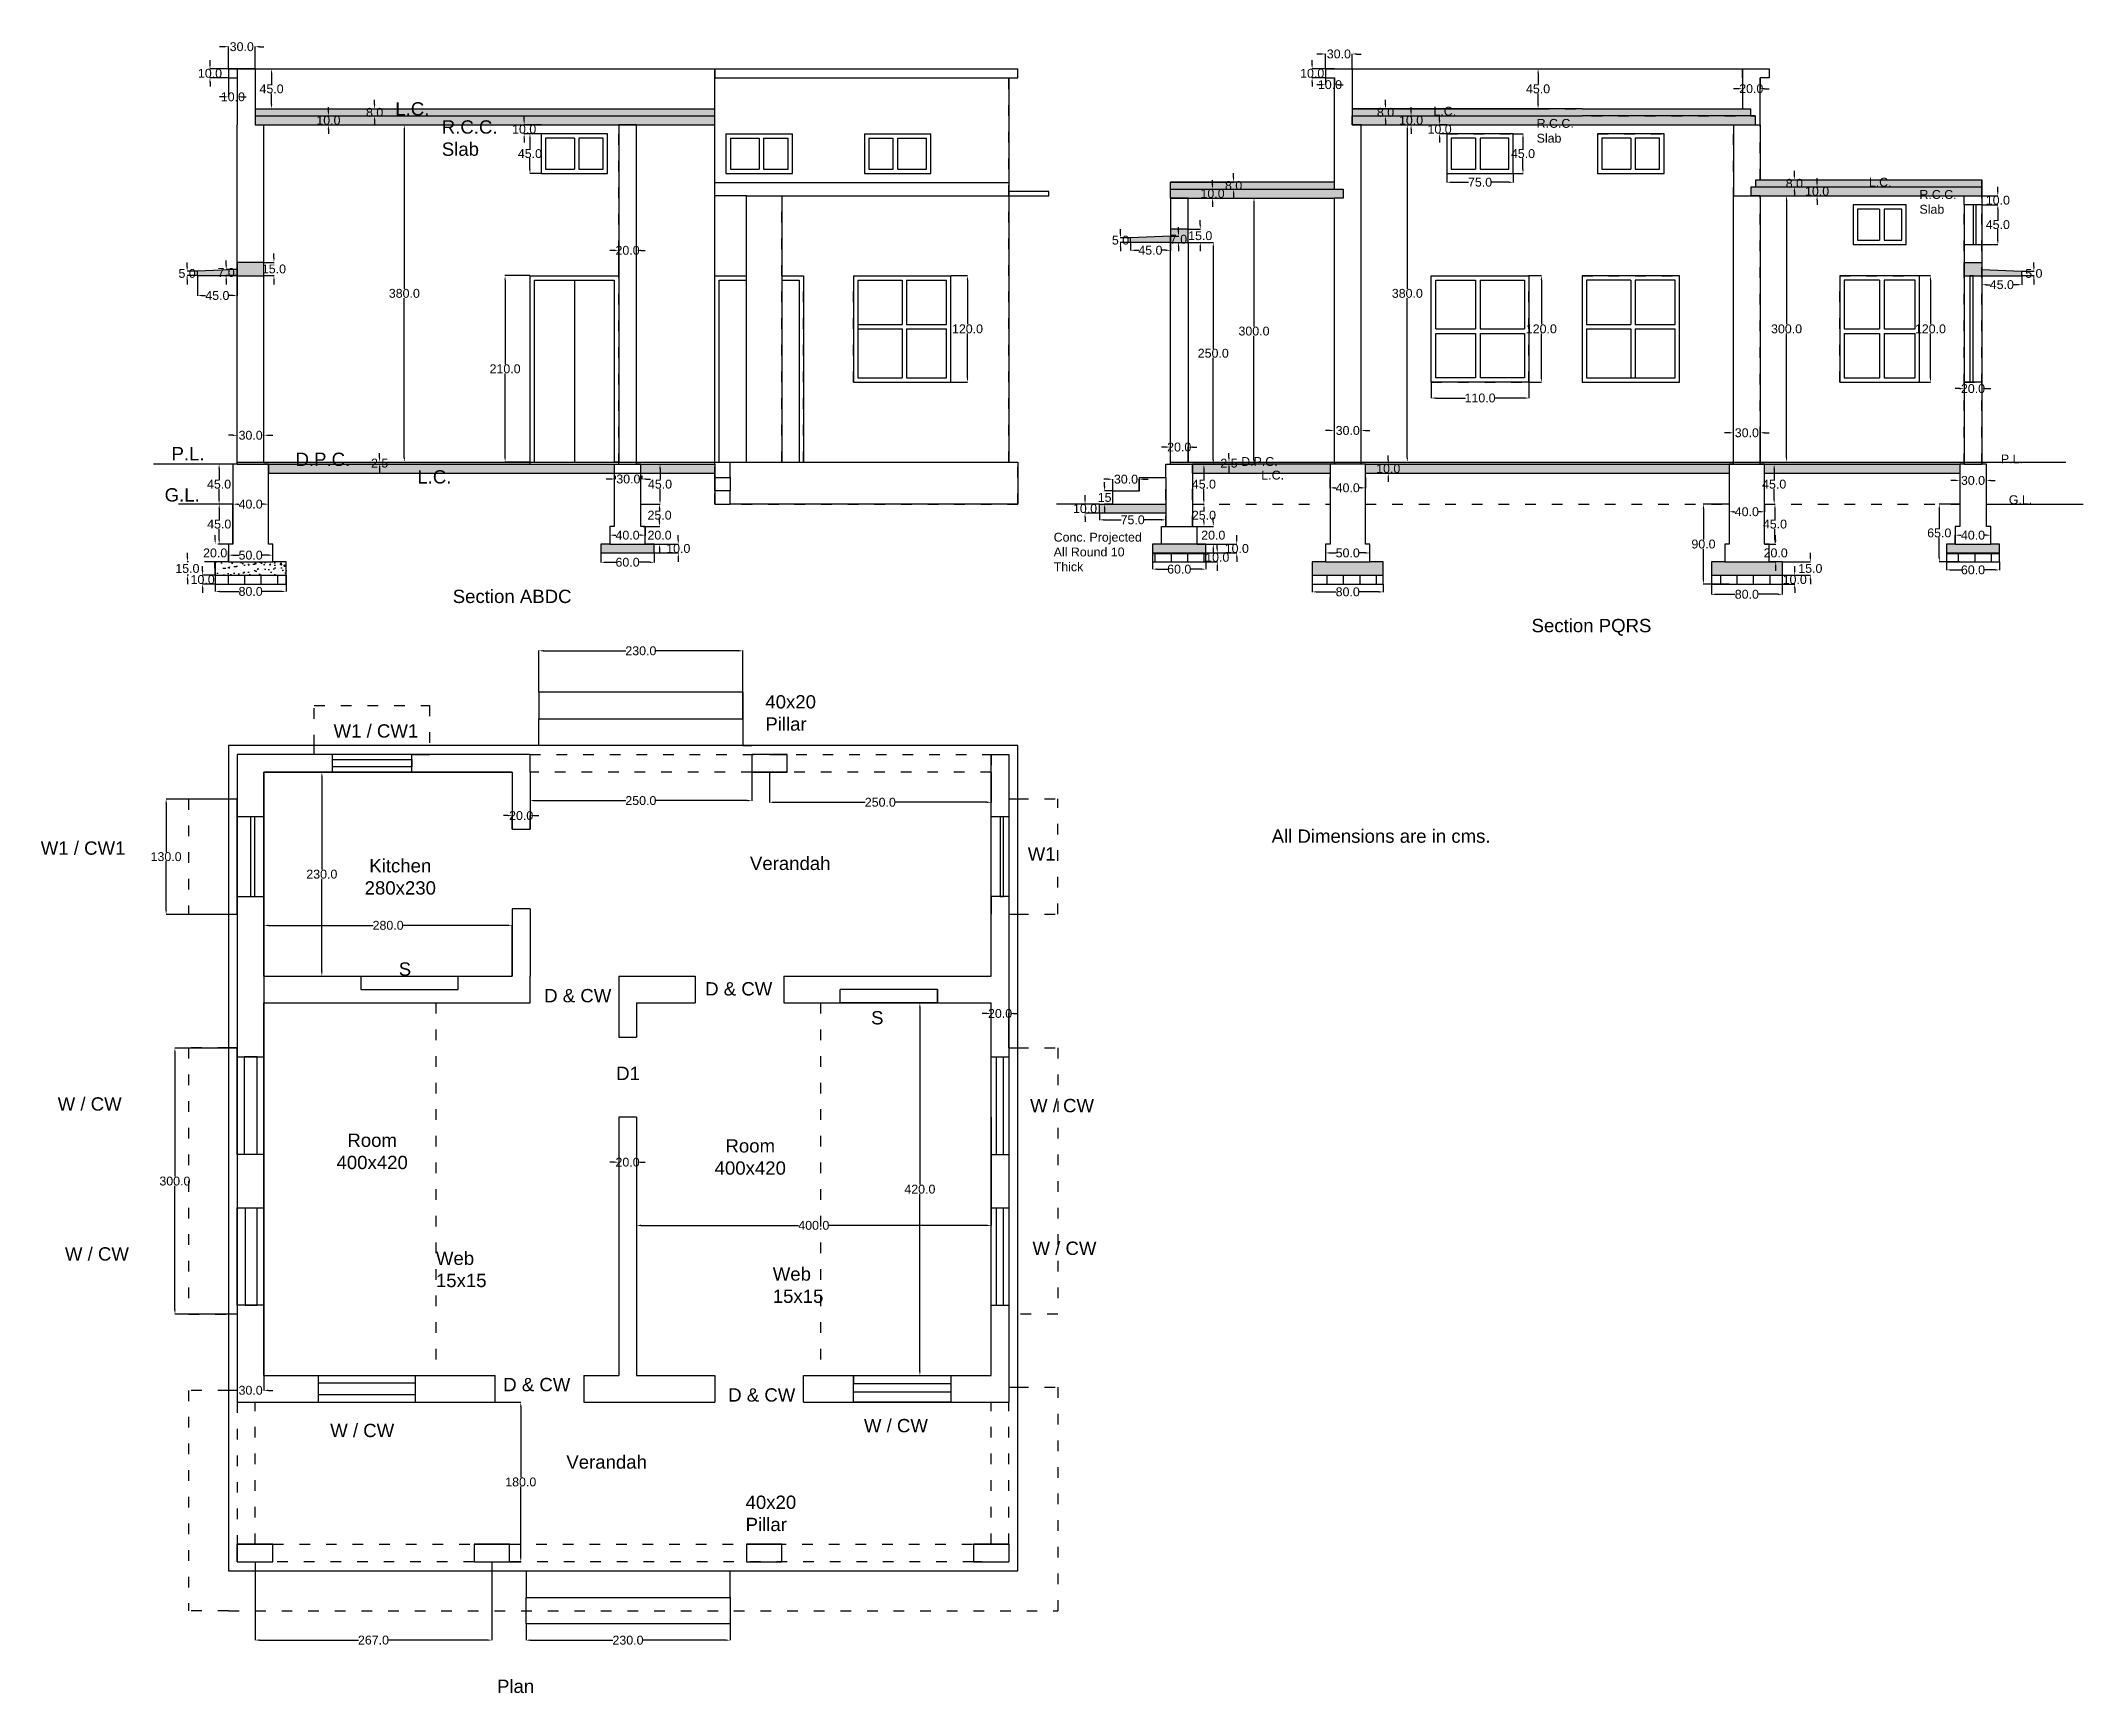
# Model space of a CAD drawing. Header units: centimetres. Extents: x -212 to 2091, y -138 to 1724.
import ezdxf

# ---------------------------------------------------------------- set-up
doc = ezdxf.new("R2010")
doc.units = ezdxf.units.CM
doc.linetypes.add('ACAD_ISO03W100', pattern=[30, 12, -18])
doc.styles.get("Standard").update_dxf_attribs({"font": 'arial.ttf'})
doc.dimstyles.get("Standard").update_dxf_attribs({"dimtxt": 10, "dimasz": 5, "dimexe": 0.18, "dimexo": 0.0625, "dimgap": 0.09, "dimtad": 0, "dimtih": 1, "dimtoh": 1, "dimdec": 1, "dimzin": 0, "dimdsep": 46, "dimtxsty": 'Standard', "dimcen": 0.09, "dimadec": 0, "dimazin": 0, "dimtfac": 1, "dimtdec": 1, "dimtix": 1, "dimtofl": 0, "dimtmove": 0, "dimatfit": 2, "dimfxl": 1, "dimtolj": 1, "dimtzin": 0, "dimarcsym": 0})

msp = doc.modelspace()

# ---------------------------------------------------------------- texts
for s, p in [('W1 / CW1', (118.53, 938.9)), ('W1 / CW1', (-211.63, 806.91)), ('W1', (901.2, 800.32)), ('W / CW', (-192.54, 518.55)), ('W / CW', (903.8, 516.73)), ('W / CW', (906.53, 355.92)), ('W / CW', (-184.36, 349.56)), ('W / CW', (114.73, 150.58)), ('W / CW', (716.53, 156.04))]:
    msp.add_text(s, height=15).set_placement(p)
at = {"attachment_point": 1}
for s, width, insert, char_height in [('L.C.', 70.1367, (188.11, 1655), 15), ('L.C.', 71.4296, (1358.64, 1649.83), 10), ('R.C.C. \\PSlab', 47.4105, (1475.01, 1636.12), 10), ('R.C.C.\\PSlab', 70.1367, (240.54, 1634.55), 15), ('L.C.', 71.4296, (1849.54, 1569.83), 10), ('R.C.C. \\PSlab', 47.4105, (1906.62, 1555.98), 10), ('P.L.', 70.1367, (-64.17, 1266.37), 15), ('D.P.C.', 70.1367, (75.62, 1260.04), 15), ('D.P.C.', 71.4296, (1141.84, 1255.06), 10), ('P.L.', 47.4105, (1998.46, 1257.92), 10), ('L.C.', 70.1367, (212.99, 1240.26), 15), ('L.C.', 71.4296, (1164.54, 1239.76), 10), ('G.L.', 70.1367, (-71.91, 1219.96), 15), ('G.L.', 47.4105, (2007.38, 1211.99), 10), ('Conc. Projected All Round 10 Thick', 104.0282, (930.43, 1169.78), 10), ('Section ABDC', 319.4872, (252.87, 1105.57), 15), ('Section PQRS', 319.4872, (1469.3, 1072.68), 15), ('40x20\\PPillar', 71.8772, (605.35, 986.72), 15), ('All Dimensions are in cms.', 319.4872, (1176.2, 835.37), 15), ('\\pxqc;Kitchen \\P280x230', 78.5435, (154.47, 802.01), 15), ('\\pxqc;Verandah', 78.5435, (594.14, 804.7), 15), ('\\pxqc;S', 78.5435, (159.72, 685.51), 15), ('\\pxqc;D & CW', 78.5435, (354.56, 655.6), 15), ('\\pxqc;D & CW', 78.5435, (536.05, 663.3), 15), ('\\pxqc;S', 78.5435, (692.33, 630.7), 15), ('\\pxqc;D1', 78.5435, (411.32, 568.01), 15), ('\\pxqc;Room\\P400x420', 78.5435, (122.74, 492.62), 15), ('\\pxqc;Room\\P400x420', 78.5435, (549.07, 486.35), 15), ('Web 15x15', 78.5435, (233.92, 359.62), 15), ('Web 15x15', 78.5435, (613.71, 341.9), 15), ('\\pxqc;D & CW', 78.5435, (308.37, 217.33), 15), ('\\pxqc;D & CW', 78.5435, (562.05, 205.6), 15), ('\\pxqc;Verandah', 71.8772, (390.47, 130.02), 15), ('40x20\\PPillar', 71.8772, (583.06, 84.67), 15), ('Plan ', 319.4872, (302.8, -122.72), 15)]:
    msp.add_mtext_dynamic_manual_height_columns(s, width=width, gutter_width=12.5, heights=[0], dxfattribs=dict(at, insert=insert, char_height=char_height))

# ---------------------------------------------------------------- blocks, each defined once
blk = doc.blocks.new('*D2')
at = {"color": 0, "lineweight": -2, "transparency": 16777216}
for p, q in [((335.5, -60.1), (335.5, -78.4)), ((565.5, -60.1), (565.5, -78.4)), ((340.5, -78.3), (433.5, -78.3)), ((560.5, -78.3), (467.5, -78.3))]:
    blk.add_line(p, q, dxfattribs=at)
at = {"color": 0, "transparency": 16777216}
for points in [[(340.5, -77.4), (340.5, -79.1), (335.5, -78.3)], [(560.5, -77.4), (560.5, -79.1), (565.5, -78.3)]]:
    blk.add_solid(points, dxfattribs=at)
at = {"layer": 'Defpoints', "color": 0, "transparency": 16777216}
for p in [(335.5, -60), (565.5, -60), (565.5, -78.3)]:
    blk.add_point(p, dxfattribs=at)
at = {"color": 0, "transparency": 16777216, "insert": (450.5, -78.3), "char_height": 10, "attachment_point": 5}
blk.add_mtext('\\A1;230.0', dxfattribs=at)
blk = doc.blocks.new('*D5')
at = {"color": 0, "lineweight": -2, "transparency": 16777216}
for p, q in [((300.7, 190), (329.8, 190)), ((329.6, 185), (329.6, 105.2)), ((329.6, 15), (329.6, 94.8)), ((300.7, 10), (329.8, 10))]:
    blk.add_line(p, q, dxfattribs=at)
at = {"color": 0, "transparency": 16777216}
for points in [[(328.8, 185), (330.4, 185), (329.6, 190)], [(328.8, 15), (330.4, 15), (329.6, 10)]]:
    blk.add_solid(points, dxfattribs=at)
at = {"layer": 'Defpoints', "color": 0, "transparency": 16777216}
for p in [(300.7, 190), (300.7, 10), (329.6, 10)]:
    blk.add_point(p, dxfattribs=at)
at = {"color": 0, "transparency": 16777216, "insert": (329.6, 100), "char_height": 10, "attachment_point": 5}
blk.add_mtext('\\A1;180.0', dxfattribs=at)
blk = doc.blocks.new('*D8')
at = {"color": 0, "lineweight": -2, "transparency": 16777216}
for p, q in [((10, 219.9), (10, 203.1)), ((40, 219.9), (40, 203.1)), ((5, 203.3), (0, 203.3)), ((45, 203.3), (50, 203.3))]:
    blk.add_line(p, q, dxfattribs=at)
at = {"color": 0, "transparency": 16777216}
for points in [[(5, 204.1), (5, 202.4), (10, 203.3)], [(45, 204.1), (45, 202.4), (40, 203.3)]]:
    blk.add_solid(points, dxfattribs=at)
at = {"layer": 'Defpoints', "color": 0, "transparency": 16777216}
for p in [(10, 220), (40, 220), (10, 203.3)]:
    blk.add_point(p, dxfattribs=at)
at = {"color": 0, "transparency": 16777216, "insert": (25, 203.3), "char_height": 10, "attachment_point": 5}
blk.add_mtext('\\A1;30.0', dxfattribs=at)
blk = doc.blocks.new('*D9')
at = {"color": 0, "lineweight": -2, "transparency": 16777216}
for p, q in [((9.9, 589.1), (-60.5, 589.1)), ((-60.4, 584.1), (-60.4, 444.3)), ((-60.4, 294.1), (-60.4, 433.9)), ((9.9, 289.1), (-60.5, 289.1))]:
    blk.add_line(p, q, dxfattribs=at)
at = {"color": 0, "transparency": 16777216}
for points in [[(-61.2, 584.1), (-59.5, 584.1), (-60.4, 589.1)], [(-61.2, 294.1), (-59.5, 294.1), (-60.4, 289.1)]]:
    blk.add_solid(points, dxfattribs=at)
at = {"layer": 'Defpoints', "color": 0, "transparency": 16777216}
for p in [(10, 589.1), (-60.4, 289.1), (10, 289.1)]:
    blk.add_point(p, dxfattribs=at)
at = {"color": 0, "transparency": 16777216, "insert": (-60.4, 439.1), "char_height": 10, "attachment_point": 5}
blk.add_mtext('\\A1;300.0', dxfattribs=at)
blk = doc.blocks.new('*D10')
at = {"color": 0, "lineweight": -2, "transparency": 16777216}
for p, q in [((9.9, 869.7), (-70.4, 869.7)), ((-70.3, 864.7), (-70.3, 809.9)), ((-70.3, 744.7), (-70.3, 799.5)), ((9.9, 739.7), (-70.4, 739.7))]:
    blk.add_line(p, q, dxfattribs=at)
at = {"color": 0, "transparency": 16777216}
for points in [[(-71.1, 864.7), (-69.4, 864.7), (-70.3, 869.7)], [(-71.1, 744.7), (-69.4, 744.7), (-70.3, 739.7)]]:
    blk.add_solid(points, dxfattribs=at)
at = {"layer": 'Defpoints', "color": 0, "transparency": 16777216}
for p in [(10, 869.7), (-70.3, 739.7), (10, 739.7)]:
    blk.add_point(p, dxfattribs=at)
at = {"color": 0, "transparency": 16777216, "insert": (-70.3, 804.7), "char_height": 10, "attachment_point": 5}
blk.add_mtext('\\A1;130.0', dxfattribs=at)
blk = doc.blocks.new('*D11')
at = {"color": 0, "lineweight": -2, "transparency": 16777216}
for p, q in [((40.1, 900), (105.5, 900)), ((105.3, 895), (105.3, 790.2)), ((105.3, 675), (105.3, 779.8)), ((40.1, 670), (105.5, 670))]:
    blk.add_line(p, q, dxfattribs=at)
at = {"color": 0, "transparency": 16777216}
for points in [[(104.5, 895), (106.1, 895), (105.3, 900)], [(104.5, 675), (106.1, 675), (105.3, 670)]]:
    blk.add_solid(points, dxfattribs=at)
at = {"layer": 'Defpoints', "color": 0, "transparency": 16777216}
for p in [(40, 900), (40, 670), (105.3, 670)]:
    blk.add_point(p, dxfattribs=at)
at = {"color": 0, "transparency": 16777216, "insert": (105.3, 785), "char_height": 10, "attachment_point": 5}
blk.add_mtext('\\A1;230.0', dxfattribs=at)
blk = doc.blocks.new('*D12')
at = {"color": 0, "lineweight": -2, "transparency": 16777216}
for p, q in [((40, 670.1), (40, 727.5)), ((45, 727.3), (163, 727.3)), ((315, 727.3), (197, 727.3)), ((320, 670.1), (320, 727.5))]:
    blk.add_line(p, q, dxfattribs=at)
at = {"color": 0, "transparency": 16777216}
for points in [[(45, 728.1), (45, 726.5), (40, 727.3)], [(315, 728.1), (315, 726.5), (320, 727.3)]]:
    blk.add_solid(points, dxfattribs=at)
at = {"layer": 'Defpoints', "color": 0, "transparency": 16777216}
for p in [(320, 727.3), (40, 670), (320, 670)]:
    blk.add_point(p, dxfattribs=at)
at = {"color": 0, "transparency": 16777216, "insert": (180, 727.3), "char_height": 10, "attachment_point": 5}
blk.add_mtext('\\A1;280.0', dxfattribs=at)
blk = doc.blocks.new('*D14')
at = {"color": 0, "lineweight": -2, "transparency": 16777216}
for p, q in [((610, 899.9), (610, 865.9)), ((860, 899.9), (860, 865.9)), ((615, 866), (718, 866)), ((855, 866), (752, 866))]:
    blk.add_line(p, q, dxfattribs=at)
at = {"color": 0, "transparency": 16777216}
for points in [[(615, 866.9), (615, 865.2), (610, 866)], [(855, 866.9), (855, 865.2), (860, 866)]]:
    blk.add_solid(points, dxfattribs=at)
at = {"layer": 'Defpoints', "color": 0, "transparency": 16777216}
for p in [(610, 900), (860, 900), (860, 866)]:
    blk.add_point(p, dxfattribs=at)
at = {"color": 0, "transparency": 16777216, "insert": (735, 866), "char_height": 10, "attachment_point": 5}
blk.add_mtext('\\A1;250.0', dxfattribs=at)
blk = doc.blocks.new('*D15')
at = {"color": 0, "lineweight": -2, "transparency": 16777216}
for p, q in [((340, 899.9), (340, 867.7)), ((590, 899.9), (590, 867.7)), ((345, 867.9), (448, 867.9)), ((585, 867.9), (482, 867.9))]:
    blk.add_line(p, q, dxfattribs=at)
at = {"color": 0, "transparency": 16777216}
for points in [[(345, 868.8), (345, 867.1), (340, 867.9)], [(585, 868.8), (585, 867.1), (590, 867.9)]]:
    blk.add_solid(points, dxfattribs=at)
at = {"layer": 'Defpoints', "color": 0, "transparency": 16777216}
for p in [(340, 900), (590, 900), (340, 867.9)]:
    blk.add_point(p, dxfattribs=at)
at = {"color": 0, "transparency": 16777216, "insert": (465, 867.9), "char_height": 10, "attachment_point": 5}
blk.add_mtext('\\A1;250.0', dxfattribs=at)
blk = doc.blocks.new('*D16')
at = {"color": 0, "lineweight": -2, "transparency": 16777216}
for p, q in [((350, 990.1), (350, 1036.9)), ((355, 1036.7), (448, 1036.7)), ((575, 1036.7), (482, 1036.7)), ((580, 990.1), (580, 1036.9))]:
    blk.add_line(p, q, dxfattribs=at)
at = {"color": 0, "transparency": 16777216}
for points in [[(355, 1037.6), (355, 1035.9), (350, 1036.7)], [(575, 1037.6), (575, 1035.9), (580, 1036.7)]]:
    blk.add_solid(points, dxfattribs=at)
at = {"layer": 'Defpoints', "color": 0, "transparency": 16777216}
for p in [(580, 1036.7), (350, 990), (580, 990)]:
    blk.add_point(p, dxfattribs=at)
at = {"color": 0, "transparency": 16777216, "insert": (465, 1036.7), "char_height": 10, "attachment_point": 5}
blk.add_mtext('\\A1;230.0', dxfattribs=at)
blk = doc.blocks.new('*D17')
at = {"color": 0, "lineweight": -2, "transparency": 16777216}
for p, q in [((30, 9.9), (30, -78.3)), ((297, 9.9), (297, -78.3)), ((35, -78.2), (146.5, -78.2)), ((292, -78.2), (180.5, -78.2))]:
    blk.add_line(p, q, dxfattribs=at)
at = {"color": 0, "transparency": 16777216}
for points in [[(35, -77.3), (35, -79), (30, -78.2)], [(292, -77.3), (292, -79), (297, -78.2)]]:
    blk.add_solid(points, dxfattribs=at)
at = {"layer": 'Defpoints', "color": 0, "transparency": 16777216}
for p in [(30, 10), (297, 10), (297, -78.2)]:
    blk.add_point(p, dxfattribs=at)
at = {"color": 0, "transparency": 16777216, "insert": (163.5, -78.2), "char_height": 10, "attachment_point": 5}
blk.add_mtext('\\A1;267.0', dxfattribs=at)
blk = doc.blocks.new('*D20')
at = {"color": 0, "lineweight": -2, "transparency": 16777216}
for p, q in [((440, 511.1), (440, 460.2)), ((460, 511.1), (460, 460.2)), ((435, 460.4), (430, 460.4)), ((465, 460.4), (470, 460.4))]:
    blk.add_line(p, q, dxfattribs=at)
at = {"color": 0, "transparency": 16777216}
for points in [[(435, 461.2), (435, 459.6), (440, 460.4)], [(465, 461.2), (465, 459.6), (460, 460.4)]]:
    blk.add_solid(points, dxfattribs=at)
at = {"layer": 'Defpoints', "color": 0, "transparency": 16777216}
for p in [(440, 511.1), (460, 511.1), (460, 460.4)]:
    blk.add_point(p, dxfattribs=at)
at = {"color": 0, "transparency": 16777216, "insert": (450, 460.4), "char_height": 10, "attachment_point": 5}
blk.add_mtext('\\A1;20.0', dxfattribs=at)
blk = doc.blocks.new('*D21')
at = {"color": 0, "lineweight": -2, "transparency": 16777216}
for p, q in [((626.1, 640), (779.8, 640)), ((779.6, 635), (779.6, 435.2)), ((779.6, 225), (779.6, 424.8)), ((648.5, 220), (779.8, 220))]:
    blk.add_line(p, q, dxfattribs=at)
at = {"color": 0, "transparency": 16777216}
for points in [[(778.7, 635), (780.4, 635), (779.6, 640)], [(778.7, 225), (780.4, 225), (779.6, 220)]]:
    blk.add_solid(points, dxfattribs=at)
at = {"layer": 'Defpoints', "color": 0, "transparency": 16777216}
for p in [(626.1, 640), (648.4, 220), (779.6, 220)]:
    blk.add_point(p, dxfattribs=at)
at = {"color": 0, "transparency": 16777216, "insert": (779.6, 430), "char_height": 10, "attachment_point": 5}
blk.add_mtext('\\A1;420.0', dxfattribs=at)
blk = doc.blocks.new('*D22')
at = {"color": 0, "lineweight": -2, "transparency": 16777216}
for p, q in [((460, 511.1), (460, 389)), ((860, 511.1), (860, 389)), ((465, 389.2), (642.9, 389.2)), ((855, 389.2), (677.1, 389.2))]:
    blk.add_line(p, q, dxfattribs=at)
at = {"color": 0, "transparency": 16777216}
for points in [[(465, 390), (465, 388.3), (460, 389.2)], [(855, 390), (855, 388.3), (860, 389.2)]]:
    blk.add_solid(points, dxfattribs=at)
at = {"layer": 'Defpoints', "color": 0, "transparency": 16777216}
for p in [(460, 511.1), (860, 511.1), (860, 389.2)]:
    blk.add_point(p, dxfattribs=at)
at = {"color": 0, "transparency": 16777216, "insert": (660, 389.2), "char_height": 10, "attachment_point": 5}
blk.add_mtext('\\A1;400.0', dxfattribs=at)
blk = doc.blocks.new('*D23')
at = {"color": 0, "lineweight": -2, "transparency": 16777216}
for p, q in [((4.9, 1247), (-10.7, 1247)), ((-10.6, 1242), (-10.6, 1229.7)), ((4.9, 1202), (-10.7, 1202)), ((-10.6, 1207), (-10.6, 1219.3))]:
    blk.add_line(p, q, dxfattribs=at)
at = {"color": 0, "transparency": 16777216}
for points in [[(-11.4, 1242), (-9.7, 1242), (-10.6, 1247)], [(-11.4, 1207), (-9.7, 1207), (-10.6, 1202)]]:
    blk.add_solid(points, dxfattribs=at)
at = {"layer": 'Defpoints', "color": 0, "transparency": 16777216}
for p in [(5, 1247), (-10.6, 1202), (5, 1202)]:
    blk.add_point(p, dxfattribs=at)
at = {"color": 0, "transparency": 16777216, "insert": (-10.6, 1224.5), "char_height": 10, "attachment_point": 5}
blk.add_mtext('\\A1;45.0', dxfattribs=at)
blk = doc.blocks.new('*D24')
at = {"color": 0, "lineweight": -2, "transparency": 16777216}
for p, q in [((4.9, 1202), (-10.6, 1202)), ((-10.4, 1197), (-10.4, 1184.7)), ((-0.1, 1157), (-10.6, 1157)), ((-10.4, 1162), (-10.4, 1174.3))]:
    blk.add_line(p, q, dxfattribs=at)
at = {"color": 0, "transparency": 16777216}
for points in [[(-11.3, 1197), (-9.6, 1197), (-10.4, 1202)], [(-11.3, 1162), (-9.6, 1162), (-10.4, 1157)]]:
    blk.add_solid(points, dxfattribs=at)
at = {"layer": 'Defpoints', "color": 0, "transparency": 16777216}
for p in [(5, 1202), (-10.4, 1157), (0, 1157)]:
    blk.add_point(p, dxfattribs=at)
at = {"color": 0, "transparency": 16777216, "insert": (-10.4, 1179.5), "char_height": 10, "attachment_point": 5}
blk.add_mtext('\\A1;45.0', dxfattribs=at)
blk = doc.blocks.new('*D27')
at = {"color": 0, "lineweight": -2, "transparency": 16777216}
for p, q in [((-29.1, 1127), (-29.1, 1132)), ((-15.1, 1122), (-29.3, 1122)), ((-15.1, 1112), (-29.3, 1112)), ((-29.1, 1107), (-29.1, 1102))]:
    blk.add_line(p, q, dxfattribs=at)
at = {"color": 0, "transparency": 16777216}
for points in [[(-30, 1127), (-28.3, 1127), (-29.1, 1122)], [(-30, 1107), (-28.3, 1107), (-29.1, 1112)]]:
    blk.add_solid(points, dxfattribs=at)
at = {"layer": 'Defpoints', "color": 0, "transparency": 16777216}
for p in [(-29.1, 1112), (-15, 1122), (-15, 1112)]:
    blk.add_point(p, dxfattribs=at)
at = {"color": 0, "transparency": 16777216, "insert": (-29.1, 1117), "char_height": 10, "attachment_point": 5}
blk.add_mtext('\\A1;10.0', dxfattribs=at)
blk = doc.blocks.new('*D28')
at = {"color": 0, "lineweight": -2, "transparency": 16777216}
for p, q in [((-15, 1121.9), (-15, 1103.4)), ((65, 1121.9), (65, 1103.4)), ((-10, 1103.6), (11.9, 1103.6)), ((60, 1103.6), (38.1, 1103.6))]:
    blk.add_line(p, q, dxfattribs=at)
at = {"color": 0, "transparency": 16777216}
for points in [[(-10, 1104.4), (-10, 1102.8), (-15, 1103.6)], [(60, 1104.4), (60, 1102.8), (65, 1103.6)]]:
    blk.add_solid(points, dxfattribs=at)
at = {"layer": 'Defpoints', "color": 0, "transparency": 16777216}
for p in [(-15, 1122), (65, 1122), (65, 1103.6)]:
    blk.add_point(p, dxfattribs=at)
at = {"color": 0, "transparency": 16777216, "insert": (25, 1103.6), "char_height": 10, "attachment_point": 5}
blk.add_mtext('\\A1;80.0', dxfattribs=at)
blk = doc.blocks.new('*D29')
at = {"color": 0, "lineweight": -2, "transparency": 16777216}
for p, q in [((0, 1137.1), (0, 1144.7)), ((5, 1144.5), (11.9, 1144.5)), ((45, 1144.5), (38.1, 1144.5)), ((50, 1137.1), (50, 1144.7))]:
    blk.add_line(p, q, dxfattribs=at)
at = {"color": 0, "transparency": 16777216}
for points in [[(5, 1145.3), (5, 1143.7), (0, 1144.5)], [(45, 1145.3), (45, 1143.7), (50, 1144.5)]]:
    blk.add_solid(points, dxfattribs=at)
at = {"layer": 'Defpoints', "color": 0, "transparency": 16777216}
for p in [(0, 1137), (50, 1144.5), (50, 1137)]:
    blk.add_point(p, dxfattribs=at)
at = {"color": 0, "transparency": 16777216, "insert": (25, 1144.5), "char_height": 10, "attachment_point": 5}
blk.add_mtext('\\A1;50.0', dxfattribs=at)
blk = doc.blocks.new('*D30')
at = {"color": 0, "lineweight": -2, "transparency": 16777216}
for p, q in [((5, 1157.1), (5, 1202.2)), ((10, 1202), (11.7, 1202)), ((40, 1202), (38.3, 1202)), ((45, 1157.1), (45, 1202.2))]:
    blk.add_line(p, q, dxfattribs=at)
at = {"color": 0, "transparency": 16777216}
for points in [[(10, 1202.8), (10, 1201.2), (5, 1202)], [(40, 1202.8), (40, 1201.2), (45, 1202)]]:
    blk.add_solid(points, dxfattribs=at)
at = {"layer": 'Defpoints', "color": 0, "transparency": 16777216}
for p in [(45, 1202), (5, 1157), (45, 1157)]:
    blk.add_point(p, dxfattribs=at)
at = {"color": 0, "transparency": 16777216, "insert": (25, 1202), "char_height": 10, "attachment_point": 5}
blk.add_mtext('\\A1;40.0', dxfattribs=at)
blk = doc.blocks.new('*D31')
at = {"color": 0, "lineweight": -2, "transparency": 16777216}
for p, q in [((10.1, 1249.5), (170.6, 1249.5)), ((10.1, 1247), (170.6, 1247)), ((170.4, 1254.5), (170.4, 1259.5)), ((170.4, 1242), (170.4, 1237))]:
    blk.add_line(p, q, dxfattribs=at)
at = {"color": 0, "transparency": 16777216}
for points in [[(169.5, 1254.5), (171.2, 1254.5), (170.4, 1249.5)], [(169.5, 1242), (171.2, 1242), (170.4, 1247)]]:
    blk.add_solid(points, dxfattribs=at)
at = {"layer": 'Defpoints', "color": 0, "transparency": 16777216}
for p in [(10, 1249.5), (10, 1247), (170.4, 1247)]:
    blk.add_point(p, dxfattribs=at)
at = {"color": 0, "transparency": 16777216, "insert": (170.4, 1248.2), "char_height": 10, "attachment_point": 5}
blk.add_mtext('\\A1;2.5', dxfattribs=at)
blk = doc.blocks.new('*D32')
at = {"color": 0, "lineweight": -2, "transparency": 16777216}
for p, q in [((465.1, 1247), (486.7, 1247)), ((486.6, 1242), (486.6, 1229.7)), ((465.1, 1202), (486.7, 1202)), ((486.6, 1207), (486.6, 1219.3))]:
    blk.add_line(p, q, dxfattribs=at)
at = {"color": 0, "transparency": 16777216}
for points in [[(485.7, 1242), (487.4, 1242), (486.6, 1247)], [(485.7, 1207), (487.4, 1207), (486.6, 1202)]]:
    blk.add_solid(points, dxfattribs=at)
at = {"layer": 'Defpoints', "color": 0, "transparency": 16777216}
for p in [(465, 1247), (465, 1202), (486.6, 1202)]:
    blk.add_point(p, dxfattribs=at)
at = {"color": 0, "transparency": 16777216, "insert": (486.6, 1224.5), "char_height": 10, "attachment_point": 5}
blk.add_mtext('\\A1;45.0', dxfattribs=at)
blk = doc.blocks.new('*D35')
at = {"color": 0, "lineweight": -2, "transparency": 16777216}
for p, q in [((480.1, 1157), (507.4, 1157)), ((507.2, 1162), (507.2, 1167)), ((480.1, 1147), (507.4, 1147)), ((507.2, 1142), (507.2, 1137))]:
    blk.add_line(p, q, dxfattribs=at)
at = {"color": 0, "transparency": 16777216}
for points in [[(506.3, 1162), (508, 1162), (507.2, 1157)], [(506.3, 1142), (508, 1142), (507.2, 1147)]]:
    blk.add_solid(points, dxfattribs=at)
at = {"layer": 'Defpoints', "color": 0, "transparency": 16777216}
for p in [(480, 1157), (480, 1147), (507.2, 1147)]:
    blk.add_point(p, dxfattribs=at)
at = {"color": 0, "transparency": 16777216, "insert": (507.2, 1152), "char_height": 10, "attachment_point": 5}
blk.add_mtext('\\A1;10.0', dxfattribs=at)
blk = doc.blocks.new('*D36')
at = {"color": 0, "lineweight": -2, "transparency": 16777216}
for p, q in [((430.9, 1230.3), (425.9, 1230.3)), ((435.9, 1234), (435.9, 1230.2)), ((465.9, 1234), (465.9, 1230.2)), ((470.9, 1230.3), (475.9, 1230.3))]:
    blk.add_line(p, q, dxfattribs=at)
at = {"color": 0, "transparency": 16777216}
for points in [[(430.9, 1231.2), (430.9, 1229.5), (435.9, 1230.3)], [(470.9, 1231.2), (470.9, 1229.5), (465.9, 1230.3)]]:
    blk.add_solid(points, dxfattribs=at)
at = {"layer": 'Defpoints', "color": 0, "transparency": 16777216}
for p in [(435.9, 1234), (465.9, 1234), (465.9, 1230.3)]:
    blk.add_point(p, dxfattribs=at)
at = {"color": 0, "transparency": 16777216, "insert": (450.9, 1230.3), "char_height": 10, "attachment_point": 5}
blk.add_mtext('\\A1;30.0', dxfattribs=at)
blk = doc.blocks.new('*D37')
at = {"color": 0, "lineweight": -2, "transparency": 16777216}
for p, q in [((430, 1176.9), (430, 1166.8)), ((470, 1176.9), (470, 1166.8)), ((435, 1167), (436.7, 1167)), ((465, 1167), (463.3, 1167))]:
    blk.add_line(p, q, dxfattribs=at)
at = {"color": 0, "transparency": 16777216}
for points in [[(435, 1167.8), (435, 1166.2), (430, 1167)], [(465, 1167.8), (465, 1166.2), (470, 1167)]]:
    blk.add_solid(points, dxfattribs=at)
at = {"layer": 'Defpoints', "color": 0, "transparency": 16777216}
for p in [(430, 1177), (470, 1177), (470, 1167)]:
    blk.add_point(p, dxfattribs=at)
at = {"color": 0, "transparency": 16777216, "insert": (450, 1167), "char_height": 10, "attachment_point": 5}
blk.add_mtext('\\A1;40.0', dxfattribs=at)
blk = doc.blocks.new('*D38')
at = {"color": 0, "lineweight": -2, "transparency": 16777216}
for p, q in [((420, 1146.9), (420, 1136.3)), ((425, 1136.5), (436.9, 1136.5)), ((475, 1136.5), (463.1, 1136.5)), ((480, 1146.9), (480, 1136.3))]:
    blk.add_line(p, q, dxfattribs=at)
at = {"color": 0, "transparency": 16777216}
for points in [[(425, 1137.3), (425, 1135.6), (420, 1136.5)], [(475, 1137.3), (475, 1135.6), (480, 1136.5)]]:
    blk.add_solid(points, dxfattribs=at)
at = {"layer": 'Defpoints', "color": 0, "transparency": 16777216}
for p in [(420, 1147), (480, 1147), (480, 1136.5)]:
    blk.add_point(p, dxfattribs=at)
at = {"color": 0, "transparency": 16777216, "insert": (450, 1136.5), "char_height": 10, "attachment_point": 5}
blk.add_mtext('\\A1;60.0', dxfattribs=at)
blk = doc.blocks.new('*D39')
at = {"color": 0, "lineweight": -2, "transparency": 16777216}
for p, q in [((40.1, 1629.5), (198.5, 1629.5)), ((198.3, 1624.5), (198.3, 1444.7)), ((198.3, 1254.5), (198.3, 1434.3)), ((40.1, 1249.5), (198.5, 1249.5))]:
    blk.add_line(p, q, dxfattribs=at)
at = {"color": 0, "transparency": 16777216}
for points in [[(197.5, 1624.5), (199.1, 1624.5), (198.3, 1629.5)], [(197.5, 1254.5), (199.1, 1254.5), (198.3, 1249.5)]]:
    blk.add_solid(points, dxfattribs=at)
at = {"layer": 'Defpoints', "color": 0, "transparency": 16777216}
for p in [(40, 1629.5), (198.3, 1629.5), (40, 1249.5)]:
    blk.add_point(p, dxfattribs=at)
at = {"color": 0, "transparency": 16777216, "insert": (198.3, 1439.5), "char_height": 10, "attachment_point": 5}
blk.add_mtext('\\A1;380.0', dxfattribs=at)
blk = doc.blocks.new('*D40')
at = {"color": 0, "lineweight": -2, "transparency": 16777216}
for p, q in [((5, 1279.6), (0, 1279.6)), ((10, 1249.6), (10, 1279.8)), ((40, 1249.6), (40, 1279.8)), ((45, 1279.6), (50, 1279.6))]:
    blk.add_line(p, q, dxfattribs=at)
at = {"color": 0, "transparency": 16777216}
for points in [[(5, 1280.4), (5, 1278.8), (10, 1279.6)], [(45, 1280.4), (45, 1278.8), (40, 1279.6)]]:
    blk.add_solid(points, dxfattribs=at)
at = {"layer": 'Defpoints', "color": 0, "transparency": 16777216}
for p in [(40, 1279.6), (10, 1249.5), (40, 1249.5)]:
    blk.add_point(p, dxfattribs=at)
at = {"color": 0, "transparency": 16777216, "insert": (25, 1279.6), "char_height": 10, "attachment_point": 5}
blk.add_mtext('\\A1;30.0', dxfattribs=at)
blk = doc.blocks.new('*D41')
at = {"color": 0, "lineweight": -2, "transparency": 16777216}
for p, q in [((-35, 1459.4), (-35, 1436.9)), ((10, 1459.4), (10, 1436.9)), ((-30, 1437.1), (-25.8, 1437.1)), ((5, 1437.1), (0.8, 1437.1))]:
    blk.add_line(p, q, dxfattribs=at)
at = {"color": 0, "transparency": 16777216}
for points in [[(-30, 1437.9), (-30, 1436.3), (-35, 1437.1)], [(5, 1437.9), (5, 1436.3), (10, 1437.1)]]:
    blk.add_solid(points, dxfattribs=at)
at = {"layer": 'Defpoints', "color": 0, "transparency": 16777216}
for p in [(-35, 1459.5), (10, 1459.5), (-35, 1437.1)]:
    blk.add_point(p, dxfattribs=at)
at = {"color": 0, "transparency": 16777216, "insert": (-12.5, 1437.1), "char_height": 10, "attachment_point": 5}
blk.add_mtext('\\A1;45.0', dxfattribs=at)
blk = doc.blocks.new('*D44')
at = {"color": 0, "lineweight": -2, "transparency": 16777216}
for p, q in [((30.1, 1639.5), (112.9, 1639.5)), ((112.7, 1644.5), (112.7, 1649.5)), ((30.1, 1629.5), (112.9, 1629.5)), ((112.7, 1624.5), (112.7, 1619.5))]:
    blk.add_line(p, q, dxfattribs=at)
at = {"color": 0, "transparency": 16777216}
for points in [[(111.9, 1644.5), (113.5, 1644.5), (112.7, 1639.5)], [(111.9, 1624.5), (113.5, 1624.5), (112.7, 1629.5)]]:
    blk.add_solid(points, dxfattribs=at)
at = {"layer": 'Defpoints', "color": 0, "transparency": 16777216}
for p in [(30, 1639.5), (30, 1629.5), (112.7, 1629.5)]:
    blk.add_point(p, dxfattribs=at)
at = {"color": 0, "transparency": 16777216, "insert": (112.7, 1634.5), "char_height": 10, "attachment_point": 5}
blk.add_mtext('\\A1;10.0', dxfattribs=at)
blk = doc.blocks.new('*D45')
at = {"color": 0, "lineweight": -2, "transparency": 16777216}
for p, q in [((30.1, 1647.5), (165, 1647.5)), ((30.1, 1639.5), (165, 1639.5)), ((164.8, 1652.5), (164.8, 1657.5)), ((164.8, 1634.5), (164.8, 1629.5))]:
    blk.add_line(p, q, dxfattribs=at)
at = {"color": 0, "transparency": 16777216}
for points in [[(163.9, 1652.5), (165.6, 1652.5), (164.8, 1647.5)], [(163.9, 1634.5), (165.6, 1634.5), (164.8, 1639.5)]]:
    blk.add_solid(points, dxfattribs=at)
at = {"layer": 'Defpoints', "color": 0, "transparency": 16777216}
for p in [(30, 1647.5), (30, 1639.5), (164.8, 1639.5)]:
    blk.add_point(p, dxfattribs=at)
at = {"color": 0, "transparency": 16777216, "insert": (164.8, 1643.5), "char_height": 10, "attachment_point": 5}
blk.add_mtext('\\A1;8.0', dxfattribs=at)
blk = doc.blocks.new('*D46')
at = {"color": 0, "lineweight": -2, "transparency": 16777216}
for p, q in [((0, 1692.4), (0, 1660.8)), ((10, 1692.4), (10, 1660.8)), ((-5, 1661), (-10, 1661)), ((15, 1661), (20, 1661))]:
    blk.add_line(p, q, dxfattribs=at)
at = {"color": 0, "transparency": 16777216}
for points in [[(-5, 1661.8), (-5, 1660.2), (0, 1661)], [(15, 1661.8), (15, 1660.2), (10, 1661)]]:
    blk.add_solid(points, dxfattribs=at)
at = {"layer": 'Defpoints', "color": 0, "transparency": 16777216}
for p in [(0, 1692.5), (10, 1692.5), (10, 1661)]:
    blk.add_point(p, dxfattribs=at)
at = {"color": 0, "transparency": 16777216, "insert": (5, 1661), "char_height": 10, "attachment_point": 5}
blk.add_mtext('\\A1;10.0', dxfattribs=at)
blk = doc.blocks.new('*D47')
at = {"color": 0, "lineweight": -2, "transparency": 16777216}
for p, q in [((-0.1, 1692.5), (-21, 1692.5)), ((-0.1, 1682.5), (-21, 1682.5)), ((-20.8, 1697.5), (-20.8, 1702.5)), ((-20.8, 1677.5), (-20.8, 1672.5))]:
    blk.add_line(p, q, dxfattribs=at)
at = {"color": 0, "transparency": 16777216}
for points in [[(-21.7, 1697.5), (-20, 1697.5), (-20.8, 1692.5)], [(-21.7, 1677.5), (-20, 1677.5), (-20.8, 1682.5)]]:
    blk.add_solid(points, dxfattribs=at)
at = {"layer": 'Defpoints', "color": 0, "transparency": 16777216}
for p in [(-20.8, 1682.5), (0, 1692.5), (0, 1682.5)]:
    blk.add_point(p, dxfattribs=at)
at = {"color": 0, "transparency": 16777216, "insert": (-20.8, 1687.5), "char_height": 10, "attachment_point": 5}
blk.add_mtext('\\A1;10.0', dxfattribs=at)
blk = doc.blocks.new('*D48')
at = {"color": 0, "lineweight": -2, "transparency": 16777216}
for p, q in [((30.1, 1692.5), (48.8, 1692.5)), ((48.6, 1687.5), (48.6, 1675.2)), ((48.6, 1652.5), (48.6, 1664.8)), ((30.1, 1647.5), (48.8, 1647.5))]:
    blk.add_line(p, q, dxfattribs=at)
at = {"color": 0, "transparency": 16777216}
for points in [[(47.8, 1687.5), (49.4, 1687.5), (48.6, 1692.5)], [(47.8, 1652.5), (49.4, 1652.5), (48.6, 1647.5)]]:
    blk.add_solid(points, dxfattribs=at)
at = {"layer": 'Defpoints', "color": 0, "transparency": 16777216}
for p in [(30, 1692.5), (30, 1647.5), (48.6, 1647.5)]:
    blk.add_point(p, dxfattribs=at)
at = {"color": 0, "transparency": 16777216, "insert": (48.6, 1670), "char_height": 10, "attachment_point": 5}
blk.add_mtext('\\A1;45.0', dxfattribs=at)
blk = doc.blocks.new('*D49')
at = {"color": 0, "lineweight": -2, "transparency": 16777216}
for p, q in [((333.4, 1634.5), (333.4, 1639.5)), ((352.4, 1629.5), (333.2, 1629.5)), ((352.4, 1619.5), (333.2, 1619.5)), ((333.4, 1614.5), (333.4, 1609.5))]:
    blk.add_line(p, q, dxfattribs=at)
at = {"color": 0, "transparency": 16777216}
for points in [[(332.6, 1634.5), (334.2, 1634.5), (333.4, 1629.5)], [(332.6, 1614.5), (334.2, 1614.5), (333.4, 1619.5)]]:
    blk.add_solid(points, dxfattribs=at)
at = {"layer": 'Defpoints', "color": 0, "transparency": 16777216}
for p in [(333.4, 1629.5), (352.5, 1629.5), (352.5, 1619.5)]:
    blk.add_point(p, dxfattribs=at)
at = {"color": 0, "transparency": 16777216, "insert": (333.4, 1624.5), "char_height": 10, "attachment_point": 5}
blk.add_mtext('\\A1;10.0', dxfattribs=at)
blk = doc.blocks.new('*D50')
at = {"color": 0, "lineweight": -2, "transparency": 16777216}
for p, q in [((855, 628), (850, 628)), ((860, 589.2), (860, 628.2)), ((880, 589.2), (880, 628.2)), ((885, 628), (890, 628))]:
    blk.add_line(p, q, dxfattribs=at)
at = {"color": 0, "transparency": 16777216}
for points in [[(855, 628.8), (855, 627.2), (860, 628)], [(885, 628.8), (885, 627.2), (880, 628)]]:
    blk.add_solid(points, dxfattribs=at)
at = {"layer": 'Defpoints', "color": 0, "transparency": 16777216}
for p in [(880, 628), (860, 589.1), (880, 589.1)]:
    blk.add_point(p, dxfattribs=at)
at = {"color": 0, "transparency": 16777216, "insert": (870, 628), "char_height": 10, "attachment_point": 5}
blk.add_mtext('\\A1;20.0', dxfattribs=at)
blk = doc.blocks.new('*D51')
at = {"color": 0, "lineweight": -2, "transparency": 16777216}
for p, q in [((315, 851), (310, 851)), ((320, 835.9), (320, 851.2)), ((340, 835.9), (340, 851.2)), ((345, 851), (350, 851))]:
    blk.add_line(p, q, dxfattribs=at)
at = {"color": 0, "transparency": 16777216}
for points in [[(315, 851.8), (315, 850.2), (320, 851)], [(345, 851.8), (345, 850.2), (340, 851)]]:
    blk.add_solid(points, dxfattribs=at)
at = {"layer": 'Defpoints', "color": 0, "transparency": 16777216}
for p in [(320, 835.8), (340, 851), (340, 835.8)]:
    blk.add_point(p, dxfattribs=at)
at = {"color": 0, "transparency": 16777216, "insert": (330, 851), "char_height": 10, "attachment_point": 5}
blk.add_mtext('\\A1;20.0', dxfattribs=at)
blk = doc.blocks.new('*D55')
at = {"color": 0, "linetype": 'ACAD_ISO03W100', "lineweight": -2, "transparency": 16777216}
for p, q in [((-0.1, 1157), (-15.2, 1157)), ((-15, 1162), (-15, 1167)), ((-0.1, 1137), (-15.2, 1137)), ((-15, 1132), (-15, 1127))]:
    blk.add_line(p, q, dxfattribs=at)
at = {"color": 0, "linetype": 'ACAD_ISO03W100', "transparency": 16777216}
for points in [[(-15.8, 1162), (-14.2, 1162), (-15, 1157)], [(-15.8, 1132), (-14.2, 1132), (-15, 1137)]]:
    blk.add_solid(points, dxfattribs=at)
at = {"layer": 'Defpoints', "color": 0, "linetype": 'ACAD_ISO03W100', "transparency": 16777216}
for p in [(0, 1157), (-15, 1137), (0, 1137)]:
    blk.add_point(p, dxfattribs=at)
at = {"color": 0, "linetype": 'ACAD_ISO03W100', "transparency": 16777216, "insert": (-15, 1147), "char_height": 10, "attachment_point": 5}
blk.add_mtext('\\A1;20.0', dxfattribs=at)
blk = doc.blocks.new('*D56')
at = {"color": 0, "linetype": 'ACAD_ISO03W100', "lineweight": -2, "transparency": 16777216}
for p, q in [((-15.1, 1137), (-46.5, 1137)), ((-46.3, 1142), (-46.3, 1147)), ((-15.1, 1122), (-46.5, 1122)), ((-46.3, 1117), (-46.3, 1112))]:
    blk.add_line(p, q, dxfattribs=at)
at = {"color": 0, "linetype": 'ACAD_ISO03W100', "transparency": 16777216}
for points in [[(-47.1, 1142), (-45.4, 1142), (-46.3, 1137)], [(-47.1, 1117), (-45.4, 1117), (-46.3, 1122)]]:
    blk.add_solid(points, dxfattribs=at)
at = {"layer": 'Defpoints', "color": 0, "linetype": 'ACAD_ISO03W100', "transparency": 16777216}
for p in [(-15, 1137), (-46.3, 1122), (-15, 1122)]:
    blk.add_point(p, dxfattribs=at)
at = {"color": 0, "linetype": 'ACAD_ISO03W100', "transparency": 16777216, "insert": (-46.3, 1129.5), "char_height": 10, "attachment_point": 5}
blk.add_mtext('\\A1;15.0', dxfattribs=at)
blk = doc.blocks.new('*D57')
at = {"color": 0, "lineweight": -2, "transparency": 16777216}
for p, q in [((-46.6, 1469.5), (-46.6, 1474.5)), ((-35.1, 1464.5), (-46.7, 1464.5)), ((-35.1, 1459.5), (-46.7, 1459.5)), ((-46.6, 1454.5), (-46.6, 1449.5))]:
    blk.add_line(p, q, dxfattribs=at)
at = {"color": 0, "transparency": 16777216}
for points in [[(-47.4, 1469.5), (-45.7, 1469.5), (-46.6, 1464.5)], [(-47.4, 1454.5), (-45.7, 1454.5), (-46.6, 1459.5)]]:
    blk.add_solid(points, dxfattribs=at)
at = {"layer": 'Defpoints', "color": 0, "transparency": 16777216}
for p in [(-46.6, 1459.5), (-35, 1464.5), (-35, 1459.5)]:
    blk.add_point(p, dxfattribs=at)
at = {"color": 0, "transparency": 16777216, "insert": (-46.6, 1462), "char_height": 10, "attachment_point": 5}
blk.add_mtext('\\A1;5.0', dxfattribs=at)
blk = doc.blocks.new('*D58')
at = {"color": 0, "lineweight": -2, "transparency": 16777216}
for p, q in [((-2.6, 1471.5), (-2.6, 1476.5)), ((9.9, 1466.5), (-2.7, 1466.5)), ((9.9, 1459.5), (-2.7, 1459.5)), ((-2.6, 1454.5), (-2.6, 1449.5))]:
    blk.add_line(p, q, dxfattribs=at)
at = {"color": 0, "transparency": 16777216}
for points in [[(-3.4, 1471.5), (-1.7, 1471.5), (-2.6, 1466.5)], [(-3.4, 1454.5), (-1.7, 1454.5), (-2.6, 1459.5)]]:
    blk.add_solid(points, dxfattribs=at)
at = {"layer": 'Defpoints', "color": 0, "transparency": 16777216}
for p in [(-2.6, 1459.5), (10, 1466.5), (10, 1459.5)]:
    blk.add_point(p, dxfattribs=at)
at = {"color": 0, "transparency": 16777216, "insert": (-2.6, 1463), "char_height": 10, "attachment_point": 5}
blk.add_mtext('\\A1;7.0', dxfattribs=at)
blk = doc.blocks.new('*D59')
at = {"color": 0, "lineweight": -2, "transparency": 16777216}
for p, q in [((40.1, 1474.5), (51.5, 1474.5)), ((51.3, 1479.5), (51.3, 1484.5)), ((40.1, 1459.5), (51.5, 1459.5)), ((51.3, 1454.5), (51.3, 1449.5))]:
    blk.add_line(p, q, dxfattribs=at)
at = {"color": 0, "transparency": 16777216}
for points in [[(50.5, 1479.5), (52.1, 1479.5), (51.3, 1474.5)], [(50.5, 1454.5), (52.1, 1454.5), (51.3, 1459.5)]]:
    blk.add_solid(points, dxfattribs=at)
at = {"layer": 'Defpoints', "color": 0, "transparency": 16777216}
for p in [(40, 1474.5), (40, 1459.5), (51.3, 1459.5)]:
    blk.add_point(p, dxfattribs=at)
at = {"color": 0, "transparency": 16777216, "insert": (51.3, 1467), "char_height": 10, "attachment_point": 5}
blk.add_mtext('\\A1;15.0', dxfattribs=at)
blk = doc.blocks.new('*D60')
at = {"color": 0, "lineweight": -2, "transparency": 16777216}
for p, q in [((-5, 1717.5), (-10, 1717.5)), ((0, 1692.6), (0, 1717.7)), ((30, 1692.6), (30, 1717.7)), ((35, 1717.5), (40, 1717.5))]:
    blk.add_line(p, q, dxfattribs=at)
at = {"color": 0, "transparency": 16777216}
for points in [[(-5, 1718.4), (-5, 1716.7), (0, 1717.5)], [(35, 1718.4), (35, 1716.7), (30, 1717.5)]]:
    blk.add_solid(points, dxfattribs=at)
at = {"layer": 'Defpoints', "color": 0, "transparency": 16777216}
for p in [(30, 1717.5), (0, 1692.5), (30, 1692.5)]:
    blk.add_point(p, dxfattribs=at)
at = {"color": 0, "transparency": 16777216, "insert": (15, 1717.5), "char_height": 10, "attachment_point": 5}
blk.add_mtext('\\A1;30.0', dxfattribs=at)
blk = doc.blocks.new('*D61')
at = {"color": 0, "lineweight": -2, "transparency": 16777216}
for p, q in [((352.4, 1619.5), (339.7, 1619.5)), ((339.9, 1614.5), (339.9, 1602.2)), ((339.9, 1579.5), (339.9, 1591.8)), ((352.4, 1574.5), (339.7, 1574.5))]:
    blk.add_line(p, q, dxfattribs=at)
at = {"color": 0, "transparency": 16777216}
for points in [[(339.1, 1614.5), (340.8, 1614.5), (339.9, 1619.5)], [(339.1, 1579.5), (340.8, 1579.5), (339.9, 1574.5)]]:
    blk.add_solid(points, dxfattribs=at)
at = {"layer": 'Defpoints', "color": 0, "transparency": 16777216}
for p in [(352.5, 1619.5), (339.9, 1574.5), (352.5, 1574.5)]:
    blk.add_point(p, dxfattribs=at)
at = {"color": 0, "transparency": 16777216, "insert": (339.9, 1597), "char_height": 10, "attachment_point": 5}
blk.add_mtext('\\A1;45.0', dxfattribs=at)
blk = doc.blocks.new('*D62')
at = {"color": 0, "lineweight": -2, "transparency": 16777216}
for p, q in [((339.9, 1459.5), (311.7, 1459.5)), ((311.9, 1454.5), (311.9, 1359.7)), ((311.9, 1254.5), (311.9, 1349.3)), ((339.9, 1249.5), (311.7, 1249.5))]:
    blk.add_line(p, q, dxfattribs=at)
at = {"color": 0, "transparency": 16777216}
for points in [[(311.1, 1454.5), (312.7, 1454.5), (311.9, 1459.5)], [(311.1, 1254.5), (312.7, 1254.5), (311.9, 1249.5)]]:
    blk.add_solid(points, dxfattribs=at)
at = {"layer": 'Defpoints', "color": 0, "transparency": 16777216}
for p in [(340, 1459.5), (311.9, 1249.5), (340, 1249.5)]:
    blk.add_point(p, dxfattribs=at)
at = {"color": 0, "transparency": 16777216, "insert": (311.9, 1354.5), "char_height": 10, "attachment_point": 5}
blk.add_mtext('\\A1;210.0', dxfattribs=at)
blk = doc.blocks.new('*D63')
at = {"color": 0, "lineweight": -2, "transparency": 16777216}
for p, q in [((435, 1488), (430, 1488)), ((440, 1459.6), (440, 1488.2)), ((460, 1459.6), (460, 1488.2)), ((465, 1488), (470, 1488))]:
    blk.add_line(p, q, dxfattribs=at)
at = {"color": 0, "transparency": 16777216}
for points in [[(435, 1488.8), (435, 1487.2), (440, 1488)], [(465, 1488.8), (465, 1487.2), (460, 1488)]]:
    blk.add_solid(points, dxfattribs=at)
at = {"layer": 'Defpoints', "color": 0, "transparency": 16777216}
for p in [(460, 1488), (440, 1459.5), (460, 1459.5)]:
    blk.add_point(p, dxfattribs=at)
at = {"color": 0, "transparency": 16777216, "insert": (450, 1488), "char_height": 10, "attachment_point": 5}
blk.add_mtext('\\A1;20.0', dxfattribs=at)
blk = doc.blocks.new('*D64')
at = {"color": 0, "lineweight": -2, "transparency": 16777216}
for p, q in [((465.1, 1202), (486.3, 1202)), ((467.6, 1177), (486.3, 1177)), ((486.1, 1197), (486.1, 1194.7)), ((486.1, 1182), (486.1, 1184.3))]:
    blk.add_line(p, q, dxfattribs=at)
at = {"color": 0, "transparency": 16777216}
for points in [[(485.2, 1197), (486.9, 1197), (486.1, 1202)], [(485.2, 1182), (486.9, 1182), (486.1, 1177)]]:
    blk.add_solid(points, dxfattribs=at)
at = {"layer": 'Defpoints', "color": 0, "transparency": 16777216}
for p in [(465, 1202), (467.5, 1177), (486.1, 1177)]:
    blk.add_point(p, dxfattribs=at)
at = {"color": 0, "transparency": 16777216, "insert": (486.1, 1189.5), "char_height": 10, "attachment_point": 5}
blk.add_mtext('\\A1;25.0', dxfattribs=at)
blk = doc.blocks.new('*D65')
at = {"color": 0, "lineweight": -2, "transparency": 16777216}
for p, q in [((470.1, 1177), (486.3, 1177)), ((486.1, 1182), (486.1, 1187)), ((470.1, 1157), (486.3, 1157)), ((486.1, 1152), (486.1, 1147))]:
    blk.add_line(p, q, dxfattribs=at)
at = {"color": 0, "transparency": 16777216}
for points in [[(485.2, 1182), (486.9, 1182), (486.1, 1177)], [(485.2, 1152), (486.9, 1152), (486.1, 1157)]]:
    blk.add_solid(points, dxfattribs=at)
at = {"layer": 'Defpoints', "color": 0, "transparency": 16777216}
for p in [(470, 1177), (470, 1157), (486.1, 1157)]:
    blk.add_point(p, dxfattribs=at)
at = {"color": 0, "transparency": 16777216, "insert": (486.1, 1167), "char_height": 10, "attachment_point": 5}
blk.add_mtext('\\A1;20.0', dxfattribs=at)
blk = doc.blocks.new('*D66')
at = {"color": 0, "lineweight": -2, "transparency": 16777216}
for p, q in [((814.7, 1459.5), (833.4, 1459.5)), ((833.3, 1454.5), (833.3, 1404.7)), ((833.3, 1344.5), (833.3, 1394.3)), ((814.7, 1339.5), (833.4, 1339.5))]:
    blk.add_line(p, q, dxfattribs=at)
at = {"color": 0, "transparency": 16777216}
for points in [[(832.4, 1454.5), (834.1, 1454.5), (833.3, 1459.5)], [(832.4, 1344.5), (834.1, 1344.5), (833.3, 1339.5)]]:
    blk.add_solid(points, dxfattribs=at)
at = {"layer": 'Defpoints', "color": 0, "transparency": 16777216}
for p in [(814.6, 1459.5), (814.6, 1339.5), (833.3, 1339.5)]:
    blk.add_point(p, dxfattribs=at)
at = {"color": 0, "transparency": 16777216, "insert": (833.3, 1399.5), "char_height": 10, "attachment_point": 5}
blk.add_mtext('\\A1;120.0', dxfattribs=at)
blk = doc.blocks.new('*D99')
at = {"color": 0, "lineweight": -2, "transparency": 16777216}
for p, q in [((987.9, 1221.9), (987.9, 1226.9)), ((997, 1216.9), (987.7, 1216.9)), ((997, 1202), (987.7, 1202)), ((987.9, 1197), (987.9, 1192))]:
    blk.add_line(p, q, dxfattribs=at)
at = {"color": 0, "transparency": 16777216}
for points in [[(987, 1221.9), (988.7, 1221.9), (987.9, 1216.9)], [(987, 1197), (988.7, 1197), (987.9, 1202)]]:
    blk.add_solid(points, dxfattribs=at)
at = {"layer": 'Defpoints', "color": 0, "transparency": 16777216}
for p in [(987.9, 1202), (997, 1216.9), (997, 1202)]:
    blk.add_point(p, dxfattribs=at)
at = {"color": 0, "transparency": 16777216, "insert": (987.9, 1209.5), "char_height": 10, "attachment_point": 5}
blk.add_mtext('\\A1;15', dxfattribs=at)
blk = doc.blocks.new('*D100')
at = {"color": 0, "lineweight": -2, "transparency": 16777216}
for p, q in [((992, 1230.1), (987, 1230.1)), ((997, 1217.1), (997, 1230.3)), ((1027, 1217.1), (1027, 1230.3)), ((1032, 1230.1), (1037, 1230.1))]:
    blk.add_line(p, q, dxfattribs=at)
at = {"color": 0, "transparency": 16777216}
for points in [[(992, 1230.9), (992, 1229.3), (997, 1230.1)], [(1032, 1230.9), (1032, 1229.3), (1027, 1230.1)]]:
    blk.add_solid(points, dxfattribs=at)
at = {"layer": 'Defpoints', "color": 0, "transparency": 16777216}
for p in [(1027, 1230.1), (997, 1217), (1027, 1217)]:
    blk.add_point(p, dxfattribs=at)
at = {"color": 0, "transparency": 16777216, "insert": (1012, 1230.1), "char_height": 10, "attachment_point": 5}
blk.add_mtext('\\A1;30.0', dxfattribs=at)
blk = doc.blocks.new('*D101')
at = {"color": 0, "lineweight": -2, "transparency": 16777216}
for p, q in [((982, 1202), (965.6, 1202)), ((965.8, 1207), (965.8, 1212)), ((982, 1192), (965.6, 1192)), ((965.8, 1187), (965.8, 1182))]:
    blk.add_line(p, q, dxfattribs=at)
at = {"color": 0, "transparency": 16777216}
for points in [[(965, 1207), (966.6, 1207), (965.8, 1202)], [(965, 1187), (966.6, 1187), (965.8, 1192)]]:
    blk.add_solid(points, dxfattribs=at)
at = {"layer": 'Defpoints', "color": 0, "transparency": 16777216}
for p in [(982, 1202), (965.8, 1192), (982, 1192)]:
    blk.add_point(p, dxfattribs=at)
at = {"color": 0, "transparency": 16777216, "insert": (965.8, 1197), "char_height": 10, "attachment_point": 5}
blk.add_mtext('\\A1;10.0', dxfattribs=at)
blk = doc.blocks.new('*D102')
at = {"color": 0, "lineweight": -2, "transparency": 16777216}
for p, q in [((982, 1191.9), (982, 1184.1)), ((987, 1184.3), (1006.5, 1184.3)), ((1052, 1184.3), (1032.6, 1184.3)), ((1057, 1191.9), (1057, 1184.1))]:
    blk.add_line(p, q, dxfattribs=at)
at = {"color": 0, "transparency": 16777216}
for points in [[(987, 1185.2), (987, 1183.5), (982, 1184.3)], [(1052, 1185.2), (1052, 1183.5), (1057, 1184.3)]]:
    blk.add_solid(points, dxfattribs=at)
at = {"layer": 'Defpoints', "color": 0, "transparency": 16777216}
for p in [(982, 1192), (982, 1184.3), (1057, 1192)]:
    blk.add_point(p, dxfattribs=at)
at = {"color": 0, "transparency": 16777216, "insert": (1019.5, 1184.3), "char_height": 10, "attachment_point": 5}
blk.add_mtext('\\A1;75.0', dxfattribs=at)
blk = doc.blocks.new('*D103')
at = {"color": 0, "lineweight": -2, "transparency": 16777216}
for p, q in [((1042, 1136.9), (1042, 1128.6)), ((1047, 1128.7), (1059, 1128.7)), ((1097, 1128.7), (1085.1, 1128.7)), ((1102, 1136.9), (1102, 1128.6))]:
    blk.add_line(p, q, dxfattribs=at)
at = {"color": 0, "transparency": 16777216}
for points in [[(1047, 1129.6), (1047, 1127.9), (1042, 1128.7)], [(1097, 1129.6), (1097, 1127.9), (1102, 1128.7)]]:
    blk.add_solid(points, dxfattribs=at)
at = {"layer": 'Defpoints', "color": 0, "transparency": 16777216}
for p in [(1042, 1137), (1102, 1137), (1102, 1128.7)]:
    blk.add_point(p, dxfattribs=at)
at = {"color": 0, "transparency": 16777216, "insert": (1072, 1128.7), "char_height": 10, "attachment_point": 5}
blk.add_mtext('\\A1;60.0', dxfattribs=at)
blk = doc.blocks.new('*D104')
at = {"color": 0, "lineweight": -2, "transparency": 16777216}
for p, q in [((1114.9, 1152), (1114.9, 1157)), ((1102.1, 1147), (1115.1, 1147)), ((1102.1, 1137), (1115.1, 1137)), ((1114.9, 1132), (1114.9, 1127))]:
    blk.add_line(p, q, dxfattribs=at)
at = {"color": 0, "transparency": 16777216}
for points in [[(1114.1, 1152), (1115.8, 1152), (1114.9, 1147)], [(1114.1, 1132), (1115.8, 1132), (1114.9, 1137)]]:
    blk.add_solid(points, dxfattribs=at)
at = {"layer": 'Defpoints', "color": 0, "transparency": 16777216}
for p in [(1102, 1147), (1102, 1137), (1114.9, 1137)]:
    blk.add_point(p, dxfattribs=at)
at = {"color": 0, "transparency": 16777216, "insert": (1114.9, 1142), "char_height": 10, "attachment_point": 5}
blk.add_mtext('\\A1;10.0', dxfattribs=at)
blk = doc.blocks.new('*D105')
at = {"color": 0, "lineweight": -2, "transparency": 16777216}
for p, q in [((1102.1, 1157), (1137, 1157)), ((1136.9, 1162), (1136.9, 1167)), ((1102.1, 1147), (1137, 1147)), ((1136.9, 1142), (1136.9, 1137))]:
    blk.add_line(p, q, dxfattribs=at)
at = {"color": 0, "transparency": 16777216}
for points in [[(1136, 1162), (1137.7, 1162), (1136.9, 1157)], [(1136, 1142), (1137.7, 1142), (1136.9, 1147)]]:
    blk.add_solid(points, dxfattribs=at)
at = {"layer": 'Defpoints', "color": 0, "transparency": 16777216}
for p in [(1102, 1157), (1102, 1147), (1136.9, 1147)]:
    blk.add_point(p, dxfattribs=at)
at = {"color": 0, "transparency": 16777216, "insert": (1136.9, 1152), "char_height": 10, "attachment_point": 5}
blk.add_mtext('\\A1;10.0', dxfattribs=at)
blk = doc.blocks.new('*D106')
at = {"color": 0, "lineweight": -2, "transparency": 16777216}
for p, q in [((1092.1, 1177), (1110.6, 1177)), ((1110.4, 1182), (1110.4, 1187)), ((1092.1, 1157), (1110.6, 1157)), ((1110.4, 1152), (1110.4, 1147))]:
    blk.add_line(p, q, dxfattribs=at)
at = {"color": 0, "transparency": 16777216}
for points in [[(1109.6, 1182), (1111.2, 1182), (1110.4, 1177)], [(1109.6, 1152), (1111.2, 1152), (1110.4, 1157)]]:
    blk.add_solid(points, dxfattribs=at)
at = {"layer": 'Defpoints', "color": 0, "transparency": 16777216}
for p in [(1092, 1177), (1092, 1157), (1110.4, 1157)]:
    blk.add_point(p, dxfattribs=at)
at = {"color": 0, "transparency": 16777216, "insert": (1110.4, 1167), "char_height": 10, "attachment_point": 5}
blk.add_mtext('\\A1;20.0', dxfattribs=at)
blk = doc.blocks.new('*D107')
at = {"color": 0, "lineweight": -2, "transparency": 16777216}
for p, q in [((1087.1, 1202), (1100.1, 1202)), ((1087.1, 1177), (1100.1, 1177)), ((1099.9, 1197), (1099.9, 1194.7)), ((1099.9, 1182), (1099.9, 1184.3))]:
    blk.add_line(p, q, dxfattribs=at)
at = {"color": 0, "transparency": 16777216}
for points in [[(1099.1, 1197), (1100.8, 1197), (1099.9, 1202)], [(1099.1, 1182), (1100.8, 1182), (1099.9, 1177)]]:
    blk.add_solid(points, dxfattribs=at)
at = {"layer": 'Defpoints', "color": 0, "transparency": 16777216}
for p in [(1087, 1202), (1087, 1177), (1099.9, 1177)]:
    blk.add_point(p, dxfattribs=at)
at = {"color": 0, "transparency": 16777216, "insert": (1099.9, 1189.5), "char_height": 10, "attachment_point": 5}
blk.add_mtext('\\A1;25.0', dxfattribs=at)
blk = doc.blocks.new('*D108')
at = {"color": 0, "lineweight": -2, "transparency": 16777216}
for p, q in [((1087.1, 1247), (1100, 1247)), ((1099.8, 1242), (1099.8, 1229.7)), ((1087.1, 1202), (1100, 1202)), ((1099.8, 1207), (1099.8, 1219.3))]:
    blk.add_line(p, q, dxfattribs=at)
at = {"color": 0, "transparency": 16777216}
for points in [[(1099, 1242), (1100.6, 1242), (1099.8, 1247)], [(1099, 1207), (1100.6, 1207), (1099.8, 1202)]]:
    blk.add_solid(points, dxfattribs=at)
at = {"layer": 'Defpoints', "color": 0, "transparency": 16777216}
for p in [(1087, 1247), (1087, 1202), (1099.8, 1202)]:
    blk.add_point(p, dxfattribs=at)
at = {"color": 0, "transparency": 16777216, "insert": (1099.8, 1224.5), "char_height": 10, "attachment_point": 5}
blk.add_mtext('\\A1;45.0', dxfattribs=at)
blk = doc.blocks.new('*D109')
at = {"color": 0, "lineweight": -2, "transparency": 16777216}
for p, q in [((1062.1, 1249.5), (1128.3, 1249.5)), ((1062.1, 1247), (1128.3, 1247)), ((1128.1, 1254.5), (1128.1, 1259.5)), ((1128.1, 1242), (1128.1, 1237))]:
    blk.add_line(p, q, dxfattribs=at)
at = {"color": 0, "transparency": 16777216}
for points in [[(1127.3, 1254.5), (1129, 1254.5), (1128.1, 1249.5)], [(1127.3, 1242), (1129, 1242), (1128.1, 1247)]]:
    blk.add_solid(points, dxfattribs=at)
at = {"layer": 'Defpoints', "color": 0, "transparency": 16777216}
for p in [(1062, 1249.5), (1062, 1247), (1128.1, 1247)]:
    blk.add_point(p, dxfattribs=at)
at = {"color": 0, "transparency": 16777216, "insert": (1128.1, 1248.2), "char_height": 10, "attachment_point": 5}
blk.add_mtext('\\A1;2.5', dxfattribs=at)
blk = doc.blocks.new('*D110')
at = {"color": 0, "lineweight": -2, "transparency": 16777216}
for p, q in [((1057, 1266.3), (1052, 1266.3)), ((1062, 1249.6), (1062, 1266.5)), ((1082, 1249.6), (1082, 1266.5)), ((1087, 1266.3), (1092, 1266.3))]:
    blk.add_line(p, q, dxfattribs=at)
at = {"color": 0, "transparency": 16777216}
for points in [[(1057, 1267.1), (1057, 1265.5), (1062, 1266.3)], [(1087, 1267.1), (1087, 1265.5), (1082, 1266.3)]]:
    blk.add_solid(points, dxfattribs=at)
at = {"layer": 'Defpoints', "color": 0, "transparency": 16777216}
for p in [(1062, 1249.5), (1082, 1266.3), (1082, 1249.5)]:
    blk.add_point(p, dxfattribs=at)
at = {"color": 0, "transparency": 16777216, "insert": (1072, 1266.3), "char_height": 10, "attachment_point": 5}
blk.add_mtext('\\A1;20.0', dxfattribs=at)
blk = doc.blocks.new('*D111')
at = {"color": 0, "lineweight": -2, "transparency": 16777216}
for p, q in [((1095.7, 1517), (1095.7, 1522)), ((1082.1, 1512), (1095.9, 1512)), ((1082.1, 1497), (1095.9, 1497)), ((1095.7, 1492), (1095.7, 1487))]:
    blk.add_line(p, q, dxfattribs=at)
at = {"color": 0, "transparency": 16777216}
for points in [[(1094.9, 1517), (1096.6, 1517), (1095.7, 1512)], [(1094.9, 1492), (1096.6, 1492), (1095.7, 1497)]]:
    blk.add_solid(points, dxfattribs=at)
at = {"layer": 'Defpoints', "color": 0, "transparency": 16777216}
for p in [(1082, 1512), (1082, 1497), (1095.7, 1497)]:
    blk.add_point(p, dxfattribs=at)
at = {"color": 0, "transparency": 16777216, "insert": (1095.7, 1504.5), "char_height": 10, "attachment_point": 5}
blk.add_mtext('\\A1;15.0', dxfattribs=at)
blk = doc.blocks.new('*D112')
at = {"color": 0, "lineweight": -2, "transparency": 16777216}
for p, q in [((1017, 1496.9), (1017, 1487.9)), ((1062, 1496.9), (1062, 1487.9)), ((1022, 1488.1), (1026.3, 1488.1)), ((1057, 1488.1), (1052.8, 1488.1))]:
    blk.add_line(p, q, dxfattribs=at)
at = {"color": 0, "transparency": 16777216}
for points in [[(1022, 1488.9), (1022, 1487.3), (1017, 1488.1)], [(1057, 1488.9), (1057, 1487.3), (1062, 1488.1)]]:
    blk.add_solid(points, dxfattribs=at)
at = {"layer": 'Defpoints', "color": 0, "transparency": 16777216}
for p in [(1017, 1497), (1062, 1497), (1017, 1488.1)]:
    blk.add_point(p, dxfattribs=at)
at = {"color": 0, "transparency": 16777216, "insert": (1039.5, 1488.1), "char_height": 10, "attachment_point": 5}
blk.add_mtext('\\A1;45.0', dxfattribs=at)
blk = doc.blocks.new('*D113')
at = {"color": 0, "lineweight": -2, "transparency": 16777216}
for p, q in [((1062.1, 1504), (1071.4, 1504)), ((1062.1, 1497), (1071.4, 1497)), ((1071.2, 1509), (1071.2, 1514)), ((1071.2, 1492), (1071.2, 1487))]:
    blk.add_line(p, q, dxfattribs=at)
at = {"color": 0, "transparency": 16777216}
for points in [[(1070.3, 1509), (1072, 1509), (1071.2, 1504)], [(1070.3, 1492), (1072, 1492), (1071.2, 1497)]]:
    blk.add_solid(points, dxfattribs=at)
at = {"layer": 'Defpoints', "color": 0, "transparency": 16777216}
for p in [(1062, 1504), (1062, 1497), (1071.2, 1497)]:
    blk.add_point(p, dxfattribs=at)
at = {"color": 0, "transparency": 16777216, "insert": (1071.2, 1500.5), "char_height": 10, "attachment_point": 5}
blk.add_mtext('\\A1;7.0', dxfattribs=at)
blk = doc.blocks.new('*D114')
at = {"color": 0, "lineweight": -2, "transparency": 16777216}
for p, q in [((1017, 1502), (1005.6, 1502)), ((1017, 1497), (1005.6, 1497)), ((1005.8, 1507), (1005.8, 1512)), ((1005.8, 1492), (1005.8, 1487))]:
    blk.add_line(p, q, dxfattribs=at)
at = {"color": 0, "transparency": 16777216}
for points in [[(1004.9, 1507), (1006.6, 1507), (1005.8, 1502)], [(1004.9, 1492), (1006.6, 1492), (1005.8, 1497)]]:
    blk.add_solid(points, dxfattribs=at)
at = {"layer": 'Defpoints', "color": 0, "transparency": 16777216}
for p in [(1005.8, 1497), (1017, 1502), (1017, 1497)]:
    blk.add_point(p, dxfattribs=at)
at = {"color": 0, "transparency": 16777216, "insert": (1005.8, 1499.5), "char_height": 10, "attachment_point": 5}
blk.add_mtext('\\A1;5.0', dxfattribs=at)
blk = doc.blocks.new('*D115')
at = {"color": 0, "lineweight": -2, "transparency": 16777216}
for p, q in [((1082.1, 1547), (1156.5, 1547)), ((1156.3, 1542), (1156.3, 1402.2)), ((1156.3, 1252), (1156.3, 1391.8)), ((1082.1, 1247), (1156.5, 1247))]:
    blk.add_line(p, q, dxfattribs=at)
at = {"color": 0, "transparency": 16777216}
for points in [[(1155.5, 1542), (1157.2, 1542), (1156.3, 1547)], [(1155.5, 1252), (1157.2, 1252), (1156.3, 1247)]]:
    blk.add_solid(points, dxfattribs=at)
at = {"layer": 'Defpoints', "color": 0, "transparency": 16777216}
for p in [(1082, 1547), (1082, 1247), (1156.3, 1247)]:
    blk.add_point(p, dxfattribs=at)
at = {"color": 0, "transparency": 16777216, "insert": (1156.3, 1397), "char_height": 10, "attachment_point": 5}
blk.add_mtext('\\A1;300.0', dxfattribs=at)
blk = doc.blocks.new('*D116')
at = {"color": 0, "lineweight": -2, "transparency": 16777216}
for p, q in [((1109.6, 1562), (1109.6, 1567)), ((1062.1, 1557), (1109.7, 1557)), ((1062.1, 1547), (1109.7, 1547)), ((1109.6, 1542), (1109.6, 1537))]:
    blk.add_line(p, q, dxfattribs=at)
at = {"color": 0, "transparency": 16777216}
for points in [[(1108.7, 1562), (1110.4, 1562), (1109.6, 1557)], [(1108.7, 1542), (1110.4, 1542), (1109.6, 1547)]]:
    blk.add_solid(points, dxfattribs=at)
at = {"layer": 'Defpoints', "color": 0, "transparency": 16777216}
for p in [(1062, 1557), (1062, 1547), (1109.6, 1547)]:
    blk.add_point(p, dxfattribs=at)
at = {"color": 0, "transparency": 16777216, "insert": (1109.6, 1552), "char_height": 10, "attachment_point": 5}
blk.add_mtext('\\A1;10.0', dxfattribs=at)
blk = doc.blocks.new('*D117')
at = {"color": 0, "lineweight": -2, "transparency": 16777216}
for p, q in [((1133.3, 1570), (1133.3, 1575)), ((1062.1, 1565), (1133.5, 1565)), ((1062.1, 1557), (1133.5, 1557)), ((1133.3, 1552), (1133.3, 1547))]:
    blk.add_line(p, q, dxfattribs=at)
at = {"color": 0, "transparency": 16777216}
for points in [[(1132.5, 1570), (1134.1, 1570), (1133.3, 1565)], [(1132.5, 1552), (1134.1, 1552), (1133.3, 1557)]]:
    blk.add_solid(points, dxfattribs=at)
at = {"layer": 'Defpoints', "color": 0, "transparency": 16777216}
for p in [(1062, 1565), (1062, 1557), (1133.3, 1557)]:
    blk.add_point(p, dxfattribs=at)
at = {"color": 0, "transparency": 16777216, "insert": (1133.3, 1561), "char_height": 10, "attachment_point": 5}
blk.add_mtext('\\A1;8.0', dxfattribs=at)
blk = doc.blocks.new('*D118')
at = {"color": 0, "lineweight": -2, "transparency": 16777216}
for p, q in [((1237, 1692.5), (1221.7, 1692.5)), ((1237, 1682.5), (1221.7, 1682.5)), ((1221.9, 1697.5), (1221.9, 1702.5)), ((1221.9, 1677.5), (1221.9, 1672.5))]:
    blk.add_line(p, q, dxfattribs=at)
at = {"color": 0, "transparency": 16777216}
for points in [[(1221, 1697.5), (1222.7, 1697.5), (1221.9, 1692.5)], [(1221, 1677.5), (1222.7, 1677.5), (1221.9, 1682.5)]]:
    blk.add_solid(points, dxfattribs=at)
at = {"layer": 'Defpoints', "color": 0, "transparency": 16777216}
for p in [(1221.9, 1682.5), (1237, 1692.5), (1237, 1682.5)]:
    blk.add_point(p, dxfattribs=at)
at = {"color": 0, "transparency": 16777216, "insert": (1221.9, 1687.5), "char_height": 10, "attachment_point": 5}
blk.add_mtext('\\A1;10.0', dxfattribs=at)
blk = doc.blocks.new('*D119')
at = {"color": 0, "lineweight": -2, "transparency": 16777216}
for p, q in [((1232, 1709.3), (1227, 1709.3)), ((1237, 1692.6), (1237, 1709.5)), ((1267, 1692.6), (1267, 1709.5)), ((1272, 1709.3), (1277, 1709.3))]:
    blk.add_line(p, q, dxfattribs=at)
at = {"color": 0, "transparency": 16777216}
for points in [[(1232, 1710.2), (1232, 1708.5), (1237, 1709.3)], [(1272, 1710.2), (1272, 1708.5), (1267, 1709.3)]]:
    blk.add_solid(points, dxfattribs=at)
at = {"layer": 'Defpoints', "color": 0, "transparency": 16777216}
for p in [(1267, 1709.3), (1237, 1692.5), (1267, 1692.5)]:
    blk.add_point(p, dxfattribs=at)
at = {"color": 0, "transparency": 16777216, "insert": (1252, 1709.3), "char_height": 10, "attachment_point": 5}
blk.add_mtext('\\A1;30.0', dxfattribs=at)
blk = doc.blocks.new('*D120')
at = {"color": 0, "lineweight": -2, "transparency": 16777216}
for p, q in [((1237, 1682.4), (1237, 1674.5)), ((1247, 1682.4), (1247, 1674.5)), ((1232, 1674.7), (1227, 1674.7)), ((1252, 1674.7), (1257, 1674.7))]:
    blk.add_line(p, q, dxfattribs=at)
at = {"color": 0, "transparency": 16777216}
for points in [[(1232, 1675.5), (1232, 1673.8), (1237, 1674.7)], [(1252, 1675.5), (1252, 1673.8), (1247, 1674.7)]]:
    blk.add_solid(points, dxfattribs=at)
at = {"layer": 'Defpoints', "color": 0, "transparency": 16777216}
for p in [(1237, 1682.5), (1247, 1682.5), (1237, 1674.7)]:
    blk.add_point(p, dxfattribs=at)
at = {"color": 0, "transparency": 16777216, "insert": (1242, 1674.7), "char_height": 10, "attachment_point": 5}
blk.add_mtext('\\A1;10.0', dxfattribs=at)
blk = doc.blocks.new('*D121')
at = {"color": 0, "lineweight": -2, "transparency": 16777216}
for p, q in [((1267.1, 1692.5), (1476.8, 1692.5)), ((1476.6, 1687.5), (1476.6, 1675.2)), ((1476.6, 1652.5), (1476.6, 1664.8)), ((1267.1, 1647.5), (1476.8, 1647.5))]:
    blk.add_line(p, q, dxfattribs=at)
at = {"color": 0, "transparency": 16777216}
for points in [[(1475.8, 1687.5), (1477.5, 1687.5), (1476.6, 1692.5)], [(1475.8, 1652.5), (1477.5, 1652.5), (1476.6, 1647.5)]]:
    blk.add_solid(points, dxfattribs=at)
at = {"layer": 'Defpoints', "color": 0, "transparency": 16777216}
for p in [(1267, 1692.5), (1267, 1647.5), (1476.6, 1647.5)]:
    blk.add_point(p, dxfattribs=at)
at = {"color": 0, "transparency": 16777216, "insert": (1476.6, 1670), "char_height": 10, "attachment_point": 5}
blk.add_mtext('\\A1;45.0', dxfattribs=at)
blk = doc.blocks.new('*D122')
at = {"color": 0, "lineweight": -2, "transparency": 16777216}
for p, q in [((1267.1, 1647.5), (1304.7, 1647.5)), ((1267.1, 1639.5), (1304.7, 1639.5)), ((1304.6, 1652.5), (1304.6, 1657.5)), ((1304.6, 1634.5), (1304.6, 1629.5))]:
    blk.add_line(p, q, dxfattribs=at)
at = {"color": 0, "transparency": 16777216}
for points in [[(1303.7, 1652.5), (1305.4, 1652.5), (1304.6, 1647.5)], [(1303.7, 1634.5), (1305.4, 1634.5), (1304.6, 1639.5)]]:
    blk.add_solid(points, dxfattribs=at)
at = {"layer": 'Defpoints', "color": 0, "transparency": 16777216}
for p in [(1267, 1647.5), (1267, 1639.5), (1304.6, 1639.5)]:
    blk.add_point(p, dxfattribs=at)
at = {"color": 0, "transparency": 16777216, "insert": (1304.6, 1643.5), "char_height": 10, "attachment_point": 5}
blk.add_mtext('\\A1;8.0', dxfattribs=at)
blk = doc.blocks.new('*D123')
at = {"color": 0, "lineweight": -2, "transparency": 16777216}
for p, q in [((1267.1, 1639.5), (1333.6, 1639.5)), ((1333.4, 1644.5), (1333.4, 1649.5)), ((1267.1, 1629.5), (1333.6, 1629.5)), ((1333.4, 1624.5), (1333.4, 1619.5))]:
    blk.add_line(p, q, dxfattribs=at)
at = {"color": 0, "transparency": 16777216}
for points in [[(1332.6, 1644.5), (1334.3, 1644.5), (1333.4, 1639.5)], [(1332.6, 1624.5), (1334.3, 1624.5), (1333.4, 1629.5)]]:
    blk.add_solid(points, dxfattribs=at)
at = {"layer": 'Defpoints', "color": 0, "transparency": 16777216}
for p in [(1267, 1639.5), (1267, 1629.5), (1333.4, 1629.5)]:
    blk.add_point(p, dxfattribs=at)
at = {"color": 0, "transparency": 16777216, "insert": (1333.4, 1634.5), "char_height": 10, "attachment_point": 5}
blk.add_mtext('\\A1;10.0', dxfattribs=at)
blk = doc.blocks.new('*D124')
at = {"color": 0, "lineweight": -2, "transparency": 16777216}
for p, q in [((1365.6, 1634.5), (1365.6, 1639.5)), ((1373.6, 1629.5), (1365.4, 1629.5)), ((1373.6, 1619.5), (1365.4, 1619.5)), ((1365.6, 1614.5), (1365.6, 1609.5))]:
    blk.add_line(p, q, dxfattribs=at)
at = {"color": 0, "transparency": 16777216}
for points in [[(1364.7, 1634.5), (1366.4, 1634.5), (1365.6, 1629.5)], [(1364.7, 1614.5), (1366.4, 1614.5), (1365.6, 1619.5)]]:
    blk.add_solid(points, dxfattribs=at)
at = {"layer": 'Defpoints', "color": 0, "transparency": 16777216}
for p in [(1365.6, 1629.5), (1373.7, 1629.5), (1373.7, 1619.5)]:
    blk.add_point(p, dxfattribs=at)
at = {"color": 0, "transparency": 16777216, "insert": (1365.6, 1624.5), "char_height": 10, "attachment_point": 5}
blk.add_mtext('\\A1;10.0', dxfattribs=at)
blk = doc.blocks.new('*D125')
at = {"color": 0, "lineweight": -2, "transparency": 16777216}
for p, q in [((1448.7, 1619.5), (1459.8, 1619.5)), ((1459.6, 1614.5), (1459.6, 1602.2)), ((1459.6, 1579.5), (1459.6, 1591.8)), ((1448.7, 1574.5), (1459.8, 1574.5))]:
    blk.add_line(p, q, dxfattribs=at)
at = {"color": 0, "transparency": 16777216}
for points in [[(1458.8, 1614.5), (1460.5, 1614.5), (1459.6, 1619.5)], [(1458.8, 1579.5), (1460.5, 1579.5), (1459.6, 1574.5)]]:
    blk.add_solid(points, dxfattribs=at)
at = {"layer": 'Defpoints', "color": 0, "transparency": 16777216}
for p in [(1448.7, 1619.5), (1448.7, 1574.5), (1459.6, 1574.5)]:
    blk.add_point(p, dxfattribs=at)
at = {"color": 0, "transparency": 16777216, "insert": (1459.6, 1597), "char_height": 10, "attachment_point": 5}
blk.add_mtext('\\A1;45.0', dxfattribs=at)
blk = doc.blocks.new('*D126')
at = {"color": 0, "lineweight": -2, "transparency": 16777216}
for p, q in [((1373.7, 1574.7), (1373.7, 1564.6)), ((1448.7, 1574.7), (1448.7, 1564.6)), ((1378.7, 1564.8), (1398.2, 1564.8)), ((1443.7, 1564.8), (1424.2, 1564.8))]:
    blk.add_line(p, q, dxfattribs=at)
at = {"color": 0, "transparency": 16777216}
for points in [[(1378.7, 1565.6), (1378.7, 1563.9), (1373.7, 1564.8)], [(1443.7, 1565.6), (1443.7, 1563.9), (1448.7, 1564.8)]]:
    blk.add_solid(points, dxfattribs=at)
at = {"layer": 'Defpoints', "color": 0, "transparency": 16777216}
for p in [(1373.7, 1574.8), (1448.7, 1574.8), (1448.7, 1564.8)]:
    blk.add_point(p, dxfattribs=at)
at = {"color": 0, "transparency": 16777216, "insert": (1411.2, 1564.8), "char_height": 10, "attachment_point": 5}
blk.add_mtext('\\A1;75.0', dxfattribs=at)
blk = doc.blocks.new('*D127')
at = {"color": 0, "lineweight": -2, "transparency": 16777216}
for p, q in [((1707, 1682.4), (1707, 1670.1)), ((1727, 1682.4), (1727, 1670.1)), ((1702, 1670.2), (1697, 1670.2)), ((1732, 1670.2), (1737, 1670.2))]:
    blk.add_line(p, q, dxfattribs=at)
at = {"color": 0, "transparency": 16777216}
for points in [[(1702, 1671.1), (1702, 1669.4), (1707, 1670.2)], [(1732, 1671.1), (1732, 1669.4), (1727, 1670.2)]]:
    blk.add_solid(points, dxfattribs=at)
at = {"layer": 'Defpoints', "color": 0, "transparency": 16777216}
for p in [(1707, 1682.5), (1727, 1682.5), (1727, 1670.2)]:
    blk.add_point(p, dxfattribs=at)
at = {"color": 0, "transparency": 16777216, "insert": (1717, 1670.2), "char_height": 10, "attachment_point": 5}
blk.add_mtext('\\A1;20.0', dxfattribs=at)
blk = doc.blocks.new('*D128')
at = {"color": 0, "lineweight": -2, "transparency": 16777216}
for p, q in [((1082.1, 1497), (1110.6, 1497)), ((1110.4, 1492), (1110.4, 1377.2)), ((1110.4, 1252), (1110.4, 1366.8)), ((1082.1, 1247), (1110.6, 1247))]:
    blk.add_line(p, q, dxfattribs=at)
at = {"color": 0, "transparency": 16777216}
for points in [[(1109.5, 1492), (1111.2, 1492), (1110.4, 1497)], [(1109.5, 1252), (1111.2, 1252), (1110.4, 1247)]]:
    blk.add_solid(points, dxfattribs=at)
at = {"layer": 'Defpoints', "color": 0, "transparency": 16777216}
for p in [(1082, 1497), (1082, 1247), (1110.4, 1247)]:
    blk.add_point(p, dxfattribs=at)
at = {"color": 0, "transparency": 16777216, "insert": (1110.4, 1372), "char_height": 10, "attachment_point": 5}
blk.add_mtext('\\A1;250.0', dxfattribs=at)
blk = doc.blocks.new('*D129')
at = {"color": 0, "lineweight": -2, "transparency": 16777216}
for p, q in [((1242, 1285), (1237, 1285)), ((1247, 1249.6), (1247, 1285.2)), ((1277, 1249.6), (1277, 1285.2)), ((1282, 1285), (1287, 1285))]:
    blk.add_line(p, q, dxfattribs=at)
at = {"color": 0, "transparency": 16777216}
for points in [[(1242, 1285.8), (1242, 1284.2), (1247, 1285)], [(1282, 1285.8), (1282, 1284.2), (1277, 1285)]]:
    blk.add_solid(points, dxfattribs=at)
at = {"layer": 'Defpoints', "color": 0, "transparency": 16777216}
for p in [(1277, 1285), (1247, 1249.5), (1277, 1249.5)]:
    blk.add_point(p, dxfattribs=at)
at = {"color": 0, "transparency": 16777216, "insert": (1262, 1285), "char_height": 10, "attachment_point": 5}
blk.add_mtext('\\A1;30.0', dxfattribs=at)
blk = doc.blocks.new('*D130')
at = {"color": 0, "lineweight": -2, "transparency": 16777216}
for p, q in [((1242, 1231.9), (1242, 1220.2)), ((1282, 1231.9), (1282, 1220.2)), ((1247, 1220.4), (1248.8, 1220.4)), ((1277, 1220.4), (1275.3, 1220.4))]:
    blk.add_line(p, q, dxfattribs=at)
at = {"color": 0, "transparency": 16777216}
for points in [[(1247, 1221.2), (1247, 1219.5), (1242, 1220.4)], [(1277, 1221.2), (1277, 1219.5), (1282, 1220.4)]]:
    blk.add_solid(points, dxfattribs=at)
at = {"layer": 'Defpoints', "color": 0, "transparency": 16777216}
for p in [(1242, 1232), (1282, 1232), (1282, 1220.4)]:
    blk.add_point(p, dxfattribs=at)
at = {"color": 0, "transparency": 16777216, "insert": (1262, 1220.4), "char_height": 10, "attachment_point": 5}
blk.add_mtext('\\A1;40.0', dxfattribs=at)
blk = doc.blocks.new('*D131')
at = {"color": 0, "lineweight": -2, "transparency": 16777216}
for p, q in [((1237, 1147.1), (1237, 1147.2)), ((1242, 1147), (1249, 1147)), ((1282, 1147), (1275.1, 1147)), ((1287, 1147.1), (1287, 1147.2))]:
    blk.add_line(p, q, dxfattribs=at)
at = {"color": 0, "transparency": 16777216}
for points in [[(1242, 1147.8), (1242, 1146.2), (1237, 1147)], [(1282, 1147.8), (1282, 1146.2), (1287, 1147)]]:
    blk.add_solid(points, dxfattribs=at)
at = {"layer": 'Defpoints', "color": 0, "transparency": 16777216}
for p in [(1237, 1147), (1287, 1147), (1287, 1147)]:
    blk.add_point(p, dxfattribs=at)
at = {"color": 0, "transparency": 16777216, "insert": (1262, 1147), "char_height": 10, "attachment_point": 5}
blk.add_mtext('\\A1;50.0', dxfattribs=at)
blk = doc.blocks.new('*D132')
at = {"color": 0, "lineweight": -2, "transparency": 16777216}
for p, q in [((1222, 1111.9), (1222, 1102.9)), ((1302, 1111.9), (1302, 1102.9)), ((1227, 1103.1), (1249, 1103.1)), ((1297, 1103.1), (1275.1, 1103.1))]:
    blk.add_line(p, q, dxfattribs=at)
at = {"color": 0, "transparency": 16777216}
for points in [[(1227, 1103.9), (1227, 1102.3), (1222, 1103.1)], [(1297, 1103.9), (1297, 1102.3), (1302, 1103.1)]]:
    blk.add_solid(points, dxfattribs=at)
at = {"layer": 'Defpoints', "color": 0, "transparency": 16777216}
for p in [(1222, 1112), (1302, 1112), (1302, 1103.1)]:
    blk.add_point(p, dxfattribs=at)
at = {"color": 0, "transparency": 16777216, "insert": (1262, 1103.1), "char_height": 10, "attachment_point": 5}
blk.add_mtext('\\A1;80.0', dxfattribs=at)
blk = doc.blocks.new('*D133')
at = {"color": 0, "lineweight": -2, "transparency": 16777216}
for p, q in [((1356.2, 1339.4), (1356.2, 1321.4)), ((1466.2, 1339.4), (1466.2, 1321.4)), ((1361.2, 1321.6), (1394.7, 1321.6)), ((1461.2, 1321.6), (1427.7, 1321.6))]:
    blk.add_line(p, q, dxfattribs=at)
at = {"color": 0, "transparency": 16777216}
for points in [[(1361.2, 1322.4), (1361.2, 1320.7), (1356.2, 1321.6)], [(1461.2, 1322.4), (1461.2, 1320.7), (1466.2, 1321.6)]]:
    blk.add_solid(points, dxfattribs=at)
at = {"layer": 'Defpoints', "color": 0, "transparency": 16777216}
for p in [(1356.2, 1339.5), (1466.2, 1339.5), (1466.2, 1321.6)]:
    blk.add_point(p, dxfattribs=at)
at = {"color": 0, "transparency": 16777216, "insert": (1411.2, 1321.6), "char_height": 10, "attachment_point": 5}
blk.add_mtext('\\A1;110.0', dxfattribs=at)
blk = doc.blocks.new('*D134')
at = {"color": 0, "lineweight": -2, "transparency": 16777216}
for p, q in [((1466.2, 1459.5), (1480.5, 1459.5)), ((1480.3, 1454.5), (1480.3, 1404.7)), ((1480.3, 1344.5), (1480.3, 1394.3)), ((1466.2, 1339.5), (1480.5, 1339.5))]:
    blk.add_line(p, q, dxfattribs=at)
at = {"color": 0, "transparency": 16777216}
for points in [[(1479.5, 1454.5), (1481.2, 1454.5), (1480.3, 1459.5)], [(1479.5, 1344.5), (1481.2, 1344.5), (1480.3, 1339.5)]]:
    blk.add_solid(points, dxfattribs=at)
at = {"layer": 'Defpoints', "color": 0, "transparency": 16777216}
for p in [(1466.2, 1459.5), (1466.2, 1339.5), (1480.3, 1339.5)]:
    blk.add_point(p, dxfattribs=at)
at = {"color": 0, "transparency": 16777216, "insert": (1480.3, 1399.5), "char_height": 10, "attachment_point": 5}
blk.add_mtext('\\A1;120.0', dxfattribs=at)
blk = doc.blocks.new('*D135')
at = {"color": 0, "lineweight": -2, "transparency": 16777216}
for p, q in [((1277.1, 1629.5), (1329.3, 1629.5)), ((1329.2, 1624.5), (1329.2, 1444.7)), ((1329.2, 1254.5), (1329.2, 1434.3)), ((1277.1, 1249.5), (1329.3, 1249.5))]:
    blk.add_line(p, q, dxfattribs=at)
at = {"color": 0, "transparency": 16777216}
for points in [[(1328.3, 1624.5), (1330, 1624.5), (1329.2, 1629.5)], [(1328.3, 1254.5), (1330, 1254.5), (1329.2, 1249.5)]]:
    blk.add_solid(points, dxfattribs=at)
at = {"layer": 'Defpoints', "color": 0, "transparency": 16777216}
for p in [(1277, 1629.5), (1329.2, 1629.5), (1277, 1249.5)]:
    blk.add_point(p, dxfattribs=at)
at = {"color": 0, "transparency": 16777216, "insert": (1329.2, 1439.5), "char_height": 10, "attachment_point": 5}
blk.add_mtext('\\A1;380.0', dxfattribs=at)
blk = doc.blocks.new('*D136')
at = {"color": 0, "lineweight": -2, "transparency": 16777216}
for p, q in [((1282.1, 1247), (1307.9, 1247)), ((1307.7, 1252), (1307.7, 1257)), ((1282.1, 1237), (1307.9, 1237)), ((1307.7, 1232), (1307.7, 1227))]:
    blk.add_line(p, q, dxfattribs=at)
at = {"color": 0, "transparency": 16777216}
for points in [[(1306.9, 1252), (1308.5, 1252), (1307.7, 1247)], [(1306.9, 1232), (1308.5, 1232), (1307.7, 1237)]]:
    blk.add_solid(points, dxfattribs=at)
at = {"layer": 'Defpoints', "color": 0, "transparency": 16777216}
for p in [(1282, 1247), (1282, 1237), (1307.7, 1237)]:
    blk.add_point(p, dxfattribs=at)
at = {"color": 0, "transparency": 16777216, "insert": (1307.7, 1242), "char_height": 10, "attachment_point": 5}
blk.add_mtext('\\A1;10.0', dxfattribs=at)
blk = doc.blocks.new('*D137')
at = {"color": 0, "lineweight": -2, "transparency": 16777216}
for p, q in [((1692, 1282.4), (1687, 1282.4)), ((1697, 1249.6), (1697, 1282.6)), ((1727, 1249.6), (1727, 1282.6)), ((1732, 1282.4), (1737, 1282.4))]:
    blk.add_line(p, q, dxfattribs=at)
at = {"color": 0, "transparency": 16777216}
for points in [[(1692, 1283.3), (1692, 1281.6), (1697, 1282.4)], [(1732, 1283.3), (1732, 1281.6), (1727, 1282.4)]]:
    blk.add_solid(points, dxfattribs=at)
at = {"layer": 'Defpoints', "color": 0, "transparency": 16777216}
for p in [(1727, 1282.4), (1697, 1249.5), (1727, 1249.5)]:
    blk.add_point(p, dxfattribs=at)
at = {"color": 0, "transparency": 16777216, "insert": (1712, 1282.4), "char_height": 10, "attachment_point": 5}
blk.add_mtext('\\A1;30.0', dxfattribs=at)
blk = doc.blocks.new('*D138')
at = {"color": 0, "lineweight": -2, "transparency": 16777216}
for p, q in [((1692, 1201.9), (1692, 1193.2)), ((1732, 1201.9), (1732, 1193.2)), ((1697, 1193.4), (1698.8, 1193.4)), ((1727, 1193.4), (1725.3, 1193.4))]:
    blk.add_line(p, q, dxfattribs=at)
at = {"color": 0, "transparency": 16777216}
for points in [[(1697, 1194.3), (1697, 1192.6), (1692, 1193.4)], [(1727, 1194.3), (1727, 1192.6), (1732, 1193.4)]]:
    blk.add_solid(points, dxfattribs=at)
at = {"layer": 'Defpoints', "color": 0, "transparency": 16777216}
for p in [(1692, 1202), (1732, 1202), (1732, 1193.4)]:
    blk.add_point(p, dxfattribs=at)
at = {"color": 0, "transparency": 16777216, "insert": (1712, 1193.4), "char_height": 10, "attachment_point": 5}
blk.add_mtext('\\A1;40.0', dxfattribs=at)
blk = doc.blocks.new('*D139')
at = {"color": 0, "lineweight": -2, "transparency": 16777216}
for p, q in [((1692, 1202), (1662.9, 1202)), ((1663.1, 1197), (1663.1, 1162.2)), ((1663.1, 1117), (1663.1, 1151.8)), ((1692, 1112), (1662.9, 1112))]:
    blk.add_line(p, q, dxfattribs=at)
at = {"color": 0, "transparency": 16777216}
for points in [[(1662.2, 1197), (1663.9, 1197), (1663.1, 1202)], [(1662.2, 1117), (1663.9, 1117), (1663.1, 1112)]]:
    blk.add_solid(points, dxfattribs=at)
at = {"layer": 'Defpoints', "color": 0, "transparency": 16777216}
for p in [(1692, 1202), (1663.1, 1112), (1692, 1112)]:
    blk.add_point(p, dxfattribs=at)
at = {"color": 0, "transparency": 16777216, "insert": (1663.1, 1157), "char_height": 10, "attachment_point": 5}
blk.add_mtext('\\A1;90.0', dxfattribs=at)
blk = doc.blocks.new('*D140')
at = {"color": 0, "lineweight": -2, "transparency": 16777216}
for p, q in [((1672, 1111.9), (1672, 1100.2)), ((1752, 1111.9), (1752, 1100.2)), ((1677, 1100.4), (1699, 1100.4)), ((1747, 1100.4), (1725.1, 1100.4))]:
    blk.add_line(p, q, dxfattribs=at)
at = {"color": 0, "transparency": 16777216}
for points in [[(1677, 1101.2), (1677, 1099.5), (1672, 1100.4)], [(1747, 1101.2), (1747, 1099.5), (1752, 1100.4)]]:
    blk.add_solid(points, dxfattribs=at)
at = {"layer": 'Defpoints', "color": 0, "transparency": 16777216}
for p in [(1672, 1112), (1752, 1112), (1752, 1100.4)]:
    blk.add_point(p, dxfattribs=at)
at = {"color": 0, "transparency": 16777216, "insert": (1712, 1100.4), "char_height": 10, "attachment_point": 5}
blk.add_mtext('\\A1;80.0', dxfattribs=at)
blk = doc.blocks.new('*D141')
at = {"color": 0, "lineweight": -2, "transparency": 16777216}
for p, q in [((1766, 1127), (1766, 1132)), ((1752.1, 1122), (1766.1, 1122)), ((1752.1, 1112), (1766.1, 1112)), ((1766, 1107), (1766, 1102))]:
    blk.add_line(p, q, dxfattribs=at)
at = {"color": 0, "transparency": 16777216}
for points in [[(1765.1, 1127), (1766.8, 1127), (1766, 1122)], [(1765.1, 1107), (1766.8, 1107), (1766, 1112)]]:
    blk.add_solid(points, dxfattribs=at)
at = {"layer": 'Defpoints', "color": 0, "transparency": 16777216}
for p in [(1752, 1122), (1752, 1112), (1766, 1112)]:
    blk.add_point(p, dxfattribs=at)
at = {"color": 0, "transparency": 16777216, "insert": (1766, 1117), "char_height": 10, "attachment_point": 5}
blk.add_mtext('\\A1;10.0', dxfattribs=at)
blk = doc.blocks.new('*D142')
at = {"color": 0, "lineweight": -2, "transparency": 16777216}
for p, q in [((1752.1, 1137), (1783.8, 1137)), ((1783.6, 1142), (1783.6, 1147)), ((1752.1, 1122), (1783.8, 1122)), ((1783.6, 1117), (1783.6, 1112))]:
    blk.add_line(p, q, dxfattribs=at)
at = {"color": 0, "transparency": 16777216}
for points in [[(1782.8, 1142), (1784.4, 1142), (1783.6, 1137)], [(1782.8, 1117), (1784.4, 1117), (1783.6, 1122)]]:
    blk.add_solid(points, dxfattribs=at)
at = {"layer": 'Defpoints', "color": 0, "transparency": 16777216}
for p in [(1752, 1137), (1752, 1122), (1783.6, 1122)]:
    blk.add_point(p, dxfattribs=at)
at = {"color": 0, "transparency": 16777216, "insert": (1783.6, 1129.5), "char_height": 10, "attachment_point": 5}
blk.add_mtext('\\A1;15.0', dxfattribs=at)
blk = doc.blocks.new('*D143')
at = {"color": 0, "lineweight": -2, "transparency": 16777216}
for p, q in [((1737.1, 1157), (1744.7, 1157)), ((1744.5, 1162), (1744.5, 1167)), ((1737.1, 1137), (1744.7, 1137)), ((1744.5, 1132), (1744.5, 1127))]:
    blk.add_line(p, q, dxfattribs=at)
at = {"color": 0, "transparency": 16777216}
for points in [[(1743.7, 1162), (1745.4, 1162), (1744.5, 1157)], [(1743.7, 1132), (1745.4, 1132), (1744.5, 1137)]]:
    blk.add_solid(points, dxfattribs=at)
at = {"layer": 'Defpoints', "color": 0, "transparency": 16777216}
for p in [(1737, 1157), (1737, 1137), (1744.5, 1137)]:
    blk.add_point(p, dxfattribs=at)
at = {"color": 0, "transparency": 16777216, "insert": (1744.5, 1147), "char_height": 10, "attachment_point": 5}
blk.add_mtext('\\A1;20.0', dxfattribs=at)
blk = doc.blocks.new('*D144')
at = {"color": 0, "lineweight": -2, "transparency": 16777216}
for p, q in [((1732.1, 1247), (1743, 1247)), ((1742.8, 1242), (1742.8, 1229.7)), ((1732.1, 1202), (1743, 1202)), ((1742.8, 1207), (1742.8, 1219.3))]:
    blk.add_line(p, q, dxfattribs=at)
at = {"color": 0, "transparency": 16777216}
for points in [[(1742, 1242), (1743.6, 1242), (1742.8, 1247)], [(1742, 1207), (1743.6, 1207), (1742.8, 1202)]]:
    blk.add_solid(points, dxfattribs=at)
at = {"layer": 'Defpoints', "color": 0, "transparency": 16777216}
for p in [(1732, 1247), (1732, 1202), (1742.8, 1202)]:
    blk.add_point(p, dxfattribs=at)
at = {"color": 0, "transparency": 16777216, "insert": (1742.8, 1224.5), "char_height": 10, "attachment_point": 5}
blk.add_mtext('\\A1;45.0', dxfattribs=at)
blk = doc.blocks.new('*D145')
at = {"color": 0, "lineweight": -2, "transparency": 16777216}
for p, q in [((1732.1, 1202), (1743.9, 1202)), ((1743.7, 1197), (1743.7, 1184.7)), ((1732.1, 1157), (1743.9, 1157)), ((1743.7, 1162), (1743.7, 1174.3))]:
    blk.add_line(p, q, dxfattribs=at)
at = {"color": 0, "transparency": 16777216}
for points in [[(1742.9, 1197), (1744.5, 1197), (1743.7, 1202)], [(1742.9, 1162), (1744.5, 1162), (1743.7, 1157)]]:
    blk.add_solid(points, dxfattribs=at)
at = {"layer": 'Defpoints', "color": 0, "transparency": 16777216}
for p in [(1732, 1202), (1732, 1157), (1743.7, 1157)]:
    blk.add_point(p, dxfattribs=at)
at = {"color": 0, "transparency": 16777216, "insert": (1743.7, 1179.5), "char_height": 10, "attachment_point": 5}
blk.add_mtext('\\A1;45.0', dxfattribs=at)
blk = doc.blocks.new('*D146')
at = {"color": 0, "lineweight": -2, "transparency": 16777216}
for p, q in [((1727.1, 1549.5), (1756.9, 1549.5)), ((1756.8, 1544.5), (1756.8, 1404.7)), ((1756.8, 1254.5), (1756.8, 1394.3)), ((1727.1, 1249.5), (1756.9, 1249.5))]:
    blk.add_line(p, q, dxfattribs=at)
at = {"color": 0, "transparency": 16777216}
for points in [[(1755.9, 1544.5), (1757.6, 1544.5), (1756.8, 1549.5)], [(1755.9, 1254.5), (1757.6, 1254.5), (1756.8, 1249.5)]]:
    blk.add_solid(points, dxfattribs=at)
at = {"layer": 'Defpoints', "color": 0, "transparency": 16777216}
for p in [(1727, 1549.5), (1727, 1249.5), (1756.8, 1249.5)]:
    blk.add_point(p, dxfattribs=at)
at = {"color": 0, "transparency": 16777216, "insert": (1756.8, 1399.5), "char_height": 10, "attachment_point": 5}
blk.add_mtext('\\A1;300.0', dxfattribs=at)
blk = doc.blocks.new('*D147')
at = {"color": 0, "lineweight": -2, "transparency": 16777216}
for p, q in [((1906.8, 1459.5), (1919.2, 1459.5)), ((1919, 1454.5), (1919, 1404.7)), ((1919, 1344.5), (1919, 1394.3)), ((1906.8, 1339.5), (1919.2, 1339.5))]:
    blk.add_line(p, q, dxfattribs=at)
at = {"color": 0, "transparency": 16777216}
for points in [[(1918.2, 1454.5), (1919.9, 1454.5), (1919, 1459.5)], [(1918.2, 1344.5), (1919.9, 1344.5), (1919, 1339.5)]]:
    blk.add_solid(points, dxfattribs=at)
at = {"layer": 'Defpoints', "color": 0, "transparency": 16777216}
for p in [(1906.7, 1459.5), (1906.7, 1339.5), (1919, 1339.5)]:
    blk.add_point(p, dxfattribs=at)
at = {"color": 0, "transparency": 16777216, "insert": (1919, 1399.5), "char_height": 10, "attachment_point": 5}
blk.add_mtext('\\A1;120.0', dxfattribs=at)
blk = doc.blocks.new('*D148')
at = {"color": 0, "lineweight": -2, "transparency": 16777216}
for p, q in [((1722.1, 1567.5), (1765.8, 1567.5)), ((1765.6, 1572.5), (1765.6, 1577.5)), ((1722.1, 1559.5), (1765.8, 1559.5)), ((1765.6, 1554.5), (1765.6, 1549.5))]:
    blk.add_line(p, q, dxfattribs=at)
at = {"color": 0, "transparency": 16777216}
for points in [[(1764.7, 1572.5), (1766.4, 1572.5), (1765.6, 1567.5)], [(1764.7, 1554.5), (1766.4, 1554.5), (1765.6, 1559.5)]]:
    blk.add_solid(points, dxfattribs=at)
at = {"layer": 'Defpoints', "color": 0, "transparency": 16777216}
for p in [(1722, 1567.5), (1722, 1559.5), (1765.6, 1559.5)]:
    blk.add_point(p, dxfattribs=at)
at = {"color": 0, "transparency": 16777216, "insert": (1765.6, 1563.5), "char_height": 10, "attachment_point": 5}
blk.add_mtext('\\A1;8.0', dxfattribs=at)
blk = doc.blocks.new('*D149')
at = {"color": 0, "lineweight": -2, "transparency": 16777216}
for p, q in [((1791.2, 1564.5), (1791.2, 1569.5)), ((1717.1, 1559.5), (1791.3, 1559.5)), ((1717.1, 1549.5), (1791.3, 1549.5)), ((1791.2, 1544.5), (1791.2, 1539.5))]:
    blk.add_line(p, q, dxfattribs=at)
at = {"color": 0, "transparency": 16777216}
for points in [[(1790.3, 1564.5), (1792, 1564.5), (1791.2, 1559.5)], [(1790.3, 1544.5), (1792, 1544.5), (1791.2, 1549.5)]]:
    blk.add_solid(points, dxfattribs=at)
at = {"layer": 'Defpoints', "color": 0, "transparency": 16777216}
for p in [(1717, 1559.5), (1717, 1549.5), (1791.2, 1549.5)]:
    blk.add_point(p, dxfattribs=at)
at = {"color": 0, "transparency": 16777216, "insert": (1791.2, 1554.5), "char_height": 10, "attachment_point": 5}
blk.add_mtext('\\A1;10.0', dxfattribs=at)
blk = doc.blocks.new('*D150')
at = {"color": 0, "lineweight": -2, "transparency": 16777216}
for p, q in [((1977.1, 1549.5), (1995.1, 1549.5)), ((1995, 1554.5), (1995, 1559.5)), ((1977.1, 1539.5), (1995.1, 1539.5)), ((1995, 1534.5), (1995, 1529.5))]:
    blk.add_line(p, q, dxfattribs=at)
at = {"color": 0, "transparency": 16777216}
for points in [[(1994.1, 1554.5), (1995.8, 1554.5), (1995, 1549.5)], [(1994.1, 1534.5), (1995.8, 1534.5), (1995, 1539.5)]]:
    blk.add_solid(points, dxfattribs=at)
at = {"layer": 'Defpoints', "color": 0, "transparency": 16777216}
for p in [(1977, 1549.5), (1977, 1539.5), (1995, 1539.5)]:
    blk.add_point(p, dxfattribs=at)
at = {"color": 0, "transparency": 16777216, "insert": (1995, 1544.5), "char_height": 10, "attachment_point": 5}
blk.add_mtext('\\A1;10.0', dxfattribs=at)
blk = doc.blocks.new('*D151')
at = {"color": 0, "lineweight": -2, "transparency": 16777216}
for p, q in [((1977.1, 1539.5), (1995.1, 1539.5)), ((1995, 1534.5), (1995, 1522.2)), ((1995, 1499.5), (1995, 1511.8)), ((1977.1, 1494.5), (1995.1, 1494.5))]:
    blk.add_line(p, q, dxfattribs=at)
at = {"color": 0, "transparency": 16777216}
for points in [[(1994.1, 1534.5), (1995.8, 1534.5), (1995, 1539.5)], [(1994.1, 1499.5), (1995.8, 1499.5), (1995, 1494.5)]]:
    blk.add_solid(points, dxfattribs=at)
at = {"layer": 'Defpoints', "color": 0, "transparency": 16777216}
for p in [(1977, 1539.5), (1977, 1494.5), (1995, 1494.5)]:
    blk.add_point(p, dxfattribs=at)
at = {"color": 0, "transparency": 16777216, "insert": (1995, 1517), "char_height": 10, "attachment_point": 5}
blk.add_mtext('\\A1;45.0', dxfattribs=at)
blk = doc.blocks.new('*D152')
at = {"color": 0, "lineweight": -2, "transparency": 16777216}
for p, q in [((2035.6, 1469.5), (2035.6, 1474.5)), ((2022.1, 1464.5), (2035.8, 1464.5)), ((2022.1, 1459.5), (2035.8, 1459.5)), ((2035.6, 1454.5), (2035.6, 1449.5))]:
    blk.add_line(p, q, dxfattribs=at)
at = {"color": 0, "transparency": 16777216}
for points in [[(2034.8, 1469.5), (2036.5, 1469.5), (2035.6, 1464.5)], [(2034.8, 1454.5), (2036.5, 1454.5), (2035.6, 1459.5)]]:
    blk.add_solid(points, dxfattribs=at)
at = {"layer": 'Defpoints', "color": 0, "transparency": 16777216}
for p in [(2022, 1464.5), (2022, 1459.5), (2035.6, 1459.5)]:
    blk.add_point(p, dxfattribs=at)
at = {"color": 0, "transparency": 16777216, "insert": (2035.6, 1462), "char_height": 10, "attachment_point": 5}
blk.add_mtext('\\A1;5.0', dxfattribs=at)
blk = doc.blocks.new('*D153')
at = {"color": 0, "lineweight": -2, "transparency": 16777216}
for p, q in [((1977, 1459.4), (1977, 1449.1)), ((2022, 1459.4), (2022, 1449.1)), ((1982, 1449.3), (1986.3, 1449.3)), ((2017, 1449.3), (2012.8, 1449.3))]:
    blk.add_line(p, q, dxfattribs=at)
at = {"color": 0, "transparency": 16777216}
for points in [[(1982, 1450.1), (1982, 1448.5), (1977, 1449.3)], [(2017, 1450.1), (2017, 1448.5), (2022, 1449.3)]]:
    blk.add_solid(points, dxfattribs=at)
at = {"layer": 'Defpoints', "color": 0, "transparency": 16777216}
for p in [(1977, 1459.5), (2022, 1459.5), (2022, 1449.3)]:
    blk.add_point(p, dxfattribs=at)
at = {"color": 0, "transparency": 16777216, "insert": (1999.5, 1449.3), "char_height": 10, "attachment_point": 5}
blk.add_mtext('\\A1;45.0', dxfattribs=at)
blk = doc.blocks.new('*D154')
at = {"color": 0, "lineweight": -2, "transparency": 16777216}
for p, q in [((1957, 1339.4), (1957, 1332)), ((1977, 1339.4), (1977, 1332)), ((1952, 1332.2), (1947, 1332.2)), ((1982, 1332.2), (1987, 1332.2))]:
    blk.add_line(p, q, dxfattribs=at)
at = {"color": 0, "transparency": 16777216}
for points in [[(1952, 1333), (1952, 1331.3), (1957, 1332.2)], [(1982, 1333), (1982, 1331.3), (1977, 1332.2)]]:
    blk.add_solid(points, dxfattribs=at)
at = {"layer": 'Defpoints', "color": 0, "transparency": 16777216}
for p in [(1957, 1339.5), (1977, 1339.5), (1977, 1332.2)]:
    blk.add_point(p, dxfattribs=at)
at = {"color": 0, "transparency": 16777216, "insert": (1967, 1332.2), "char_height": 10, "attachment_point": 5}
blk.add_mtext('\\A1;20.0', dxfattribs=at)
blk = doc.blocks.new('*D155')
at = {"color": 0, "lineweight": -2, "transparency": 16777216}
for p, q in [((1947, 1228.7), (1942, 1228.7)), ((1952, 1236.9), (1952, 1228.6)), ((1982, 1236.9), (1982, 1228.6)), ((1987, 1228.7), (1992, 1228.7))]:
    blk.add_line(p, q, dxfattribs=at)
at = {"color": 0, "transparency": 16777216}
for points in [[(1947, 1229.6), (1947, 1227.9), (1952, 1228.7)], [(1987, 1229.6), (1987, 1227.9), (1982, 1228.7)]]:
    blk.add_solid(points, dxfattribs=at)
at = {"layer": 'Defpoints', "color": 0, "transparency": 16777216}
for p in [(1952, 1237), (1982, 1237), (1982, 1228.7)]:
    blk.add_point(p, dxfattribs=at)
at = {"color": 0, "transparency": 16777216, "insert": (1967, 1228.7), "char_height": 10, "attachment_point": 5}
blk.add_mtext('\\A1;30.0', dxfattribs=at)
blk = doc.blocks.new('*D156')
at = {"color": 0, "lineweight": -2, "transparency": 16777216}
for p, q in [((1952, 1202), (1928.8, 1202)), ((1929, 1197), (1929, 1174.7)), ((1929, 1142), (1929, 1164.3)), ((1952, 1137), (1928.8, 1137))]:
    blk.add_line(p, q, dxfattribs=at)
at = {"color": 0, "transparency": 16777216}
for points in [[(1928.2, 1197), (1929.8, 1197), (1929, 1202)], [(1928.2, 1142), (1929.8, 1142), (1929, 1137)]]:
    blk.add_solid(points, dxfattribs=at)
at = {"layer": 'Defpoints', "color": 0, "transparency": 16777216}
for p in [(1952, 1202), (1929, 1137), (1952, 1137)]:
    blk.add_point(p, dxfattribs=at)
at = {"color": 0, "transparency": 16777216, "insert": (1929, 1169.5), "char_height": 10, "attachment_point": 5}
blk.add_mtext('\\A1;65.0', dxfattribs=at)
blk = doc.blocks.new('*D157')
at = {"color": 0, "lineweight": -2, "transparency": 16777216}
for p, q in [((1947, 1157.1), (1947, 1167.2)), ((1952, 1167), (1953.8, 1167)), ((1982, 1167), (1980.3, 1167)), ((1987, 1157.1), (1987, 1167.2))]:
    blk.add_line(p, q, dxfattribs=at)
at = {"color": 0, "transparency": 16777216}
for points in [[(1952, 1167.8), (1952, 1166.2), (1947, 1167)], [(1982, 1167.8), (1982, 1166.2), (1987, 1167)]]:
    blk.add_solid(points, dxfattribs=at)
at = {"layer": 'Defpoints', "color": 0, "transparency": 16777216}
for p in [(1947, 1157), (1987, 1167), (1987, 1157)]:
    blk.add_point(p, dxfattribs=at)
at = {"color": 0, "transparency": 16777216, "insert": (1967, 1167), "char_height": 10, "attachment_point": 5}
blk.add_mtext('\\A1;40.0', dxfattribs=at)
blk = doc.blocks.new('*D158')
at = {"color": 0, "lineweight": -2, "transparency": 16777216}
for p, q in [((1937, 1136.9), (1937, 1127.7)), ((1997, 1136.9), (1997, 1127.7)), ((1942, 1127.9), (1954, 1127.9)), ((1992, 1127.9), (1980.1, 1127.9))]:
    blk.add_line(p, q, dxfattribs=at)
at = {"color": 0, "transparency": 16777216}
for points in [[(1942, 1128.7), (1942, 1127.1), (1937, 1127.9)], [(1992, 1128.7), (1992, 1127.1), (1997, 1127.9)]]:
    blk.add_solid(points, dxfattribs=at)
at = {"layer": 'Defpoints', "color": 0, "transparency": 16777216}
for p in [(1937, 1137), (1997, 1137), (1997, 1127.9)]:
    blk.add_point(p, dxfattribs=at)
at = {"color": 0, "transparency": 16777216, "insert": (1967, 1127.9), "char_height": 10, "attachment_point": 5}
blk.add_mtext('\\A1;60.0', dxfattribs=at)

# ---------------------------------------------------------------- dimensions: what is measured, and where the dimension line sits
for base, p1, p2, picture, middle in [((30, 1717.54), (0, 1692.49), (30, 1692.49), '*D60', (15, 1717.54)), ((1267.04, 1709.33), (1237.04, 1692.49), (1267.04, 1692.49), '*D119', (1252.04, 1709.33)), ((1237.04, 1674.66), (1247.04, 1682.49), (1237.04, 1682.49), '*D120', (1242.04, 1674.66)), ((1727.04, 1670.23), (1707.04, 1682.49), (1727.04, 1682.49), '*D127', (1717.04, 1670.23)), ((1448.68, 1564.77), (1373.68, 1574.78), (1448.68, 1574.78), '*D126', (1411.18, 1564.77)), ((1017.04, 1488.09), (1062.04, 1496.99), (1017.04, 1496.99), '*D112', (1039.54, 1488.09)), ((460, 1488.01), (440, 1459.49), (460, 1459.49), '*D63', (450, 1488.01)), ((-35, 1437.08), (10, 1459.49), (-35, 1459.49), '*D41', (-12.5, 1437.08)), ((2022.04, 1449.3), (1977.04, 1459.49), (2022.04, 1459.49), '*D153', (1999.54, 1449.3)), ((1466.18, 1321.57), (1356.18, 1339.49), (1466.18, 1339.49), '*D133', (1411.18, 1321.57)), ((1977.04, 1332.16), (1957.04, 1339.49), (1977.04, 1339.49), '*D154', (1967.04, 1332.16)), ((1277.04, 1285), (1247.04, 1249.49), (1277.04, 1249.49), '*D129', (1262.04, 1285)), ((40, 1279.6), (10, 1249.49), (40, 1249.49), '*D40', (25, 1279.6)), ((1082.04, 1266.3), (1062.04, 1249.49), (1082.04, 1249.49), '*D110', (1072.04, 1266.3)), ((1727.04, 1282.43), (1697.04, 1249.49), (1727.04, 1249.49), '*D137', (1712.04, 1282.43)), ((1027.04, 1230.08), (997.04, 1216.99), (1027.04, 1216.99), '*D100', (1012.04, 1230.08)), ((1282.04, 1220.36), (1242.04, 1231.99), (1282.04, 1231.99), '*D130', (1262.04, 1220.36)), ((1982.04, 1228.73), (1952.04, 1236.99), (1982.04, 1236.99), '*D155', (1967.04, 1228.73)), ((45, 1201.99), (5, 1156.99), (45, 1156.99), '*D30', (25, 1201.99)), ((1732.04, 1193.42), (1692.04, 1201.99), (1732.04, 1201.99), '*D138', (1712.04, 1193.42)), ((470, 1166.99), (430, 1176.99), (470, 1176.99), '*D37', (450, 1166.99)), ((982.04, 1184.33), (1057.04, 1191.99), (982.04, 1191.99), '*D102', (1019.54, 1184.33)), ((1287.04, 1146.99), (1237.04, 1146.99), (1287.04, 1146.99), '*D131', (1262.04, 1146.99)), ((1987.04, 1166.99), (1947.04, 1156.99), (1987.04, 1156.99), '*D157', (1967.04, 1166.99)), ((50, 1144.51), (0, 1136.99), (50, 1136.99), '*D29', (25, 1144.51)), ((1102.04, 1128.75), (1042.04, 1136.99), (1102.04, 1136.99), '*D103', (1072.04, 1128.75)), ((1997.04, 1127.9), (1937.04, 1136.99), (1997.04, 1136.99), '*D158', (1967.04, 1127.9)), ((1302.04, 1103.1), (1222.04, 1111.99), (1302.04, 1111.99), '*D132', (1262.04, 1103.1)), ((1752.04, 1100.38), (1672.04, 1111.99), (1752.04, 1111.99), '*D140', (1712.04, 1100.38)), ((580, 1036.73), (350, 990), (580, 990), '*D16', (465, 1036.73)), ((340, 867.92), (590, 900), (340, 900), '*D15', (465, 867.92)), ((860, 866.05), (610, 900), (860, 900), '*D14', (735, 866.05)), ((340, 851), (320, 835.85), (340, 835.85), '*D51', (330, 851)), ((320, 727.29), (40, 670), (320, 670), '*D12', (180, 727.29)), ((880, 628), (860, 589.14), (880, 589.14), '*D50', (870, 628)), ((460, 460.38), (440, 511.14), (460, 511.14), '*D20', (450, 460.38)), ((860, 389.16), (460, 511.14), (860, 511.14), '*D22', (660, 389.16)), ((10, 203.28), (40, 220), (10, 220), '*D8', (25, 203.28)), ((297, -78.17), (30, 10), (297, 10), '*D17', (163.5, -78.17)), ((565.5, -78.25), (335.5, -60), (565.5, -60), '*D2', (450.5, -78.25))]:
    dim = msp.add_linear_dim(base=base, p1=p1, p2=p2, dimstyle='Standard')
    dim.commit()
    dim.dimension.update_dxf_attribs({"geometry": picture, "text_midpoint": middle})
for base, p1, p2, picture, middle in [((-20.83, 1682.49), (0, 1692.49), (0, 1682.49), '*D47', (-20.83, 1687.49)), ((48.6, 1647.49), (30, 1692.49), (30, 1647.49), '*D48', (48.6, 1669.99)), ((339.93, 1574.49), (352.5, 1619.49), (352.5, 1574.49), '*D61', (339.93, 1596.99)), ((-10.57, 1201.99), (5, 1246.99), (5, 1201.99), '*D23', (-10.57, 1224.49)), ((486.55, 1201.99), (465, 1246.99), (465, 1201.99), '*D32', (486.55, 1224.49)), ((507.17, 1146.99), (480, 1156.99), (480, 1146.99), '*D35', (507.17, 1151.99)), ((-29.14, 1111.99), (-15, 1121.99), (-15, 1111.99), '*D27', (-29.14, 1116.99))]:
    dim = msp.add_linear_dim(base=base, p1=p1, p2=p2, angle=90, dimstyle='Standard')
    dim.commit()
    dim.dimension.update_dxf_attribs({"geometry": picture, "text_midpoint": middle, "dimtype": 160})
for base, p1, p2, picture, middle in [((10, 1660.99), (0, 1692.49), (10, 1692.49), '*D46', (5, 1660.99)), ((465.91, 1230.33), (435.91, 1234.02), (465.91, 1234.02), '*D36', (450.91, 1230.33)), ((480, 1136.46), (420, 1146.99), (480, 1146.99), '*D38', (450, 1136.46)), ((65, 1103.61), (-15, 1121.99), (65, 1121.99), '*D28', (25, 1103.61))]:
    dim = msp.add_linear_dim(base=base, p1=p1, p2=p2, dimstyle='Standard')
    dim.commit()
    dim.dimension.update_dxf_attribs({"geometry": picture, "text_midpoint": middle, "dimtype": 160})
for base, p1, p2, picture, middle in [((1221.85, 1682.49), (1237.04, 1692.49), (1237.04, 1682.49), '*D118', (1221.85, 1687.49)), ((1476.62, 1647.49), (1267.04, 1692.49), (1267.04, 1647.49), '*D121', (1476.62, 1669.99)), ((164.77, 1639.49), (30, 1647.49), (30, 1639.49), '*D45', (164.77, 1643.49)), ((112.69, 1629.49), (30, 1639.49), (30, 1629.49), '*D44', (112.69, 1634.49)), ((333.42, 1629.49), (352.5, 1619.49), (352.5, 1629.49), '*D49', (333.42, 1624.49)), ((1304.55, 1639.49), (1267.04, 1647.49), (1267.04, 1639.49), '*D122', (1304.55, 1643.49)), ((1333.43, 1629.49), (1267.04, 1639.49), (1267.04, 1629.49), '*D123', (1333.43, 1634.49)), ((1365.58, 1629.49), (1373.68, 1619.49), (1373.68, 1629.49), '*D124', (1365.58, 1624.49)), ((198.32, 1629.49), (40, 1249.49), (40, 1629.49), '*D39', (198.32, 1439.49)), ((1329.15, 1629.49), (1277.04, 1249.49), (1277.04, 1629.49), '*D135', (1329.15, 1439.49)), ((1459.65, 1574.49), (1448.68, 1619.49), (1448.68, 1574.49), '*D125', (1459.65, 1596.99)), ((1133.31, 1556.99), (1062.04, 1564.99), (1062.04, 1556.99), '*D117', (1133.31, 1560.99)), ((1109.56, 1546.99), (1062.04, 1556.99), (1062.04, 1546.99), '*D116', (1109.56, 1551.99)), ((1791.16, 1549.49), (1717.04, 1559.49), (1717.04, 1549.49), '*D149', (1791.16, 1554.49)), ((1765.58, 1559.49), (1722.04, 1567.49), (1722.04, 1559.49), '*D148', (1765.58, 1563.49)), ((1156.33, 1246.99), (1082.04, 1546.99), (1082.04, 1246.99), '*D115', (1156.33, 1396.99)), ((1756.75, 1249.49), (1727.04, 1549.49), (1727.04, 1249.49), '*D146', (1756.75, 1399.49)), ((1994.96, 1539.49), (1977.04, 1549.49), (1977.04, 1539.49), '*D150', (1994.96, 1544.49)), ((1095.74, 1496.99), (1082.04, 1511.99), (1082.04, 1496.99), '*D111', (1095.74, 1504.49)), ((1994.96, 1494.49), (1977.04, 1539.49), (1977.04, 1494.49), '*D151', (1994.96, 1516.99)), ((1005.78, 1496.99), (1017.04, 1501.99), (1017.04, 1496.99), '*D114', (1005.78, 1499.49)), ((1071.18, 1496.99), (1062.04, 1503.99), (1062.04, 1496.99), '*D113', (1071.18, 1500.49)), ((1110.38, 1246.99), (1082.04, 1496.99), (1082.04, 1246.99), '*D128', (1110.38, 1371.99)), ((-46.55, 1459.49), (-35, 1464.49), (-35, 1459.49), '*D57', (-46.55, 1461.99)), ((-2.56, 1459.49), (10, 1466.49), (10, 1459.49), '*D58', (-2.56, 1462.99)), ((51.3, 1459.49), (40, 1474.49), (40, 1459.49), '*D59', (51.3, 1466.99)), ((2035.64, 1459.49), (2022.04, 1464.49), (2022.04, 1459.49), '*D152', (2035.64, 1461.99)), ((311.9, 1249.49), (340, 1459.49), (340, 1249.49), '*D62', (311.9, 1354.49)), ((833.25, 1339.49), (814.6, 1459.49), (814.6, 1339.49), '*D66', (833.25, 1399.49)), ((1480.33, 1339.49), (1466.18, 1459.49), (1466.18, 1339.49), '*D134', (1480.33, 1399.49)), ((1919.04, 1339.49), (1906.73, 1459.49), (1906.73, 1339.49), '*D147', (1919.04, 1399.49)), ((170.38, 1246.99), (10, 1249.49), (10, 1246.99), '*D31', (170.38, 1248.24)), ((1128.14, 1246.99), (1062.04, 1249.49), (1062.04, 1246.99), '*D109', (1128.14, 1248.24)), ((1099.79, 1201.99), (1087.04, 1246.99), (1087.04, 1201.99), '*D108', (1099.79, 1224.49)), ((1307.71, 1236.99), (1282.04, 1246.99), (1282.04, 1236.99), '*D136', (1307.71, 1241.99)), ((1742.8, 1201.99), (1732.04, 1246.99), (1732.04, 1201.99), '*D144', (1742.8, 1224.49)), ((-10.42, 1156.99), (5, 1201.99), (0, 1156.99), '*D24', (-10.42, 1179.49)), ((486.07, 1176.99), (465, 1201.99), (467.5, 1176.99), '*D64', (486.07, 1189.49)), ((965.79, 1191.99), (982.04, 1201.99), (982.04, 1191.99), '*D101', (965.79, 1196.99)), ((1099.94, 1176.99), (1087.04, 1201.99), (1087.04, 1176.99), '*D107', (1099.94, 1189.49)), ((1663.07, 1111.99), (1692.04, 1201.99), (1692.04, 1111.99), '*D139', (1663.07, 1156.99)), ((1743.71, 1156.99), (1732.04, 1201.99), (1732.04, 1156.99), '*D145', (1743.71, 1179.49)), ((1929.01, 1136.99), (1952.04, 1201.99), (1952.04, 1136.99), '*D156', (1929.01, 1169.49)), ((486.07, 1156.99), (470, 1176.99), (470, 1156.99), '*D65', (486.07, 1166.99)), ((1110.41, 1156.99), (1092.04, 1176.99), (1092.04, 1156.99), '*D106', (1110.41, 1166.99)), ((1114.92, 1136.99), (1102.04, 1146.99), (1102.04, 1136.99), '*D104', (1114.92, 1141.99)), ((1136.87, 1146.99), (1102.04, 1156.99), (1102.04, 1146.99), '*D105', (1136.87, 1151.99)), ((1744.54, 1136.99), (1737.04, 1156.99), (1737.04, 1136.99), '*D143', (1744.54, 1146.99)), ((1783.61, 1121.99), (1752.04, 1136.99), (1752.04, 1121.99), '*D142', (1783.61, 1129.49)), ((1765.95, 1111.99), (1752.04, 1121.99), (1752.04, 1111.99), '*D141', (1765.95, 1116.99)), ((105.31, 670), (40, 900), (40, 670), '*D11', (105.31, 785)), ((-70.26, 739.69), (10, 869.69), (10, 739.69), '*D10', (-70.26, 804.69)), ((779.58, 220), (626.08, 640), (648.4, 220), '*D21', (779.58, 430)), ((-60.35, 289.14), (10, 589.14), (10, 289.14), '*D9', (-60.35, 439.14)), ((329.59, 10), (300.68, 190), (300.68, 10), '*D5', (329.59, 100))]:
    dim = msp.add_linear_dim(base=base, p1=p1, p2=p2, angle=90, dimstyle='Standard')
    dim.commit()
    dim.dimension.update_dxf_attribs({"geometry": picture, "text_midpoint": middle})
dim = msp.add_linear_dim(base=(987.88, 1201.99), p1=(997.04, 1216.94), p2=(997.04, 1201.99), angle=90, text='15', dimstyle='Standard')
dim.commit()
dim.dimension.update_dxf_attribs({"geometry": '*D99', "text_midpoint": (987.88, 1209.46), "dimtype": 160})
at = {"linetype": 'ACAD_ISO03W100'}
for base, p1, p2, picture, middle in [((-15, 1136.99), (0, 1156.99), (0, 1136.99), '*D55', (-15, 1146.99)), ((-46.27, 1121.99), (-15, 1136.99), (-15, 1121.99), '*D56', (-46.27, 1129.49))]:
    dim = msp.add_linear_dim(base=base, p1=p1, p2=p2, angle=90, dimstyle='Standard', dxfattribs=at)
    dim.commit()
    dim.dimension.update_dxf_attribs({"geometry": picture, "text_midpoint": middle})

# ---------------------------------------------------------------- hatches: boundary and pattern name
h = msp.add_hatch()
h.set_pattern_fill('AR-CONC', color=256, scale=0.091)
h.paths.add_polyline_path([(548.4, 1647.49), (30, 1647.49), (30, 1639.49), (548.4, 1639.49)])
h.paths.add_polyline_path([(548.4, 1639.49), (30, 1639.49), (30, 1629.49), (548.4, 1629.49)])
h.paths.add_polyline_path([(96.17, 1624.11), (128.36, 1624.11), (128.36, 1644.72), (96.17, 1644.72)], flags=9)
h.paths.add_polyline_path([(152.61, 1633.11), (177.03, 1633.11), (177.03, 1653.72), (152.61, 1653.72)], flags=9)
h.paths.add_polyline_path([(182.82, 1631.55), (228.75, 1631.55), (228.75, 1662.47), (182.82, 1662.47)], flags=9)
h.paths.add_polyline_path([(316.89, 1614.11), (349.08, 1614.11), (349.08, 1634.72), (316.89, 1634.72)], flags=9)
h.paths.add_polyline_path([(235.14, 1585.85), (305.51, 1585.85), (305.51, 1642.02), (235.14, 1642.02)], flags=9)
h = msp.add_hatch()
h.set_pattern_fill('AR-CONC', color=256, scale=0.091)
h.paths.add_polyline_path([(1057.04, 1201.99), (997.04, 1201.99), (982.04, 1201.99), (982.04, 1191.99), (1057.04, 1191.99)])
h.paths.add_polyline_path([(1102.04, 1156.99), (1092.04, 1156.99), (1052.04, 1156.99), (1042.04, 1156.99), (1042.04, 1146.99), (1102.04, 1146.99)])
h.paths.add_polyline_path([(1952.04, 1246.99), (1732.04, 1246.99), (1732.04, 1236.99), (1952.04, 1236.99)])
h.paths.add_polyline_path([(1692.04, 1246.99), (1282.04, 1246.99), (1282.04, 1236.99), (1692.04, 1236.99)])
h.paths.add_polyline_path([(1242.04, 1246.99), (1087.04, 1246.99), (1087.04, 1236.99), (1242.04, 1236.99)])
h.paths.add_polyline_path([(1257.04, 1556.99), (1247.04, 1556.99), (1062.04, 1556.99), (1062.04, 1546.99), (1082.04, 1546.99), (1247.04, 1546.99), (1257.04, 1546.99)])
h.paths.add_polyline_path([(1247.04, 1564.99), (1062.04, 1564.99), (1062.04, 1556.99), (1247.04, 1556.99)])
h.paths.add_polyline_path([(1062.04, 1503.99), (1017.04, 1501.99), (1017.04, 1496.99), (1062.04, 1496.99)])
h.paths.add_polyline_path([(1082.04, 1511.99), (1062.04, 1511.99), (1062.04, 1496.99), (1082.04, 1496.99)])
h.paths.add_polyline_path([(1716.23, 1647.49), (1526.18, 1647.49), (1267.04, 1647.49), (1267.04, 1639.49), (1526.18, 1639.49), (1707.04, 1639.49), (1716.23, 1639.49)])
h.paths.add_polyline_path([(1721.42, 1639.49), (1716.23, 1639.49), (1702.04, 1639.49), (1526.18, 1639.49), (1267.04, 1639.49), (1267.04, 1629.49), (1277.04, 1629.49), (1721.42, 1629.49)])
h.paths.add_polyline_path([(1977.04, 1567.49), (1722.04, 1567.49), (1722.04, 1559.49), (1977.04, 1559.49)])
h.paths.add_polyline_path([(1977.04, 1559.49), (1722.04, 1559.49), (1717.04, 1559.49), (1717.04, 1549.49), (1727.04, 1549.49), (1977.04, 1549.49)])
h.paths.add_polyline_path([(1977.04, 1466.49), (1977.04, 1474.49), (1957.04, 1474.49), (1957.04, 1459.49), (1977.04, 1459.49)])
h.paths.add_polyline_path([(2022.04, 1464.49), (1977.04, 1466.49), (1977.04, 1459.49), (2022.04, 1459.49)])
h.paths.add_polyline_path([(1355.11, 1634.2), (1385.73, 1634.2), (1385.73, 1654.81), (1355.11, 1654.81)], flags=9)
h.paths.add_polyline_path([(1471.42, 1603.66), (1518.33, 1603.66), (1518.33, 1641.1), (1471.42, 1641.1)], flags=9)
h.paths.add_polyline_path([(1846.02, 1554.2), (1876.64, 1554.2), (1876.64, 1574.81), (1846.02, 1574.81)], flags=9)
h.paths.add_polyline_path([(1903.03, 1523.51), (1949.94, 1523.51), (1949.94, 1560.95), (1903.03, 1560.95)], flags=9)
h = msp.add_hatch(color=256)
h.dxf.hatch_style = 1
h.paths.add_polyline_path([(40, 1474.49), (10, 1474.49), (10, 1459.49), (40, 1459.49)])
h.paths.add_polyline_path([(10, 1466.49), (-35, 1464.49), (-35, 1459.49), (10, 1459.49)])
h.paths.add_polyline_path([(34.78, 1456.61), (66.97, 1456.61), (66.97, 1477.22), (34.78, 1477.22)], flags=9)
h.paths.add_polyline_path([(-14.77, 1452.61), (9.65, 1452.61), (9.65, 1473.22), (-14.77, 1473.22)], flags=9)
h = msp.add_hatch(color=256)
h.dxf.hatch_style = 1
h.paths.add_polyline_path([(340, 1249.49), (10, 1249.49), (10, 1246.99), (340, 1246.99)])
h.paths.add_polyline_path([(158.24, 1237.86), (182.66, 1237.86), (182.66, 1258.47), (158.24, 1258.47)], flags=9)
h.paths.add_polyline_path([(70.25, 1236.6), (139.46, 1236.6), (139.46, 1267.51), (70.25, 1267.51)], flags=9)
h = msp.add_hatch()
h.set_pattern_fill('AR-CONC', color=256, scale=0.091)
h.paths.add_polyline_path([(435, 1246.99), (45, 1246.99), (45, 1236.99), (435, 1236.99)])
h.paths.add_polyline_path([(548.4, 1246.99), (465, 1246.99), (465, 1236.99), (548.4, 1236.99)])
h.paths.add_polyline_path([(207.71, 1216.82), (253.64, 1216.82), (253.64, 1247.73), (207.71, 1247.73)], flags=9)
h.paths.add_polyline_path([(70.25, 1236.6), (139.46, 1236.6), (139.46, 1267.51), (70.25, 1267.51)], flags=9)
h = msp.add_hatch(color=256)
h.dxf.hatch_style = 1
h.paths.add_polyline_path([(1247.04, 1249.49), (1062.04, 1249.49), (1062.04, 1246.99), (1087.04, 1246.99), (1247.04, 1246.99)])
h.paths.add_polyline_path([(1697.04, 1249.49), (1277.04, 1249.49), (1277.04, 1246.99), (1282.04, 1246.99), (1697.04, 1246.99)])
h.paths.add_polyline_path([(1957.04, 1249.49), (1727.04, 1249.49), (1727.04, 1246.99), (1952.04, 1246.99), (1957.04, 1246.99)])
h.paths.add_polyline_path([(1727.04, 1249.49), (1697.04, 1249.49), (1697.04, 1246.99), (1727.04, 1246.99)])
h.paths.add_polyline_path([(1277.04, 1249.49), (1247.04, 1249.49), (1247.04, 1246.99), (1277.04, 1246.99)])
h.paths.add_polyline_path([(1977.04, 1249.49), (1957.04, 1249.49), (1957.04, 1246.99), (1977.04, 1246.99)])
h = msp.add_hatch(color=256)
h.dxf.hatch_style = 1
h.paths.add_polyline_path([(480, 1156.99), (470, 1156.99), (430, 1156.99), (420, 1156.99), (420, 1146.99), (480, 1146.99)])
h = msp.add_hatch()
h.set_pattern_fill('AR-CONC', color=256, scale=0.091)
h.paths.add_polyline_path([(1302.04, 1136.99), (1287.04, 1136.99), (1237.04, 1136.99), (1222.04, 1136.99), (1222.04, 1121.99), (1302.04, 1121.99)])
h.paths.add_polyline_path([(1752.04, 1136.99), (1737.04, 1136.99), (1687.04, 1136.99), (1672.04, 1136.99), (1672.04, 1121.99), (1752.04, 1121.99)])
h.paths.add_polyline_path([(1997.04, 1156.99), (1987.04, 1156.99), (1947.04, 1156.99), (1937.04, 1156.99), (1937.04, 1146.99), (1997.04, 1146.99)])
h = msp.add_hatch()
h.set_pattern_fill('AR-CONC', color=256, scale=0.089)
h.paths.add_polyline_path([(65, 1136.99), (50, 1136.99), (0, 1136.99), (-15, 1136.99), (-15, 1121.99), (65, 1121.99)])
h = msp.add_hatch()
h.set_pattern_fill('AR-B88', color=256, scale=0.091)
h.paths.add_polyline_path([(1752.04, 1121.99), (1672.04, 1121.99), (1672.04, 1111.99), (1752.04, 1111.99)])
h.paths.add_polyline_path([(1997.04, 1146.99), (1937.04, 1146.99), (1937.04, 1136.99), (1997.04, 1136.99)])
h.paths.add_polyline_path([(1302.04, 1121.99), (1222.04, 1121.99), (1222.04, 1111.99), (1302.04, 1111.99)])
h.paths.add_polyline_path([(1102.04, 1146.99), (1042.04, 1146.99), (1042.04, 1136.99), (1102.04, 1136.99)])
h = msp.add_hatch()
h.set_pattern_fill('AR-B88', color=256, scale=0.091)
h.paths.add_polyline_path([(65, 1121.99), (-15, 1121.99), (-15, 1111.99), (65, 1111.99)])

# ---------------------------------------------------------------- linework, layer by layer
for p, q in [((10, 1692.49), (0, 1692.49)), ((0, 1692.49), (0, 1682.49)), ((0, 1692.49), (890, 1692.49)), ((0, 1692.49), (30, 1692.49)), ((0, 1682.49), (10, 1682.49)), ((30, 1692.49), (10, 1692.49)), ((10, 1692.49), (10, 1629.49)), ((30, 1692.49), (30, 1629.49)), ((548.4, 1246.99), (548.4, 1692.49)), ((548.4, 1692.49), (548.4, 1682.49)), ((548.4, 1682.49), (880, 1682.49)), ((880, 1682.49), (880, 1249.49)), ((880, 1682.49), (890, 1682.49)), ((890, 1682.49), (890, 1692.49)), ((1247.04, 1692.49), (1237.04, 1692.49)), ((1237.04, 1692.49), (1237.04, 1682.49)), ((1237.04, 1692.49), (1267.04, 1692.49)), ((1237.04, 1682.49), (1247.04, 1682.49)), ((1247.04, 1692.49), (1247.04, 1692.49)), ((1247.04, 1556.99), (1247.04, 1682.49)), ((1267.04, 1692.49), (1267.04, 1629.49)), ((1267.04, 1692.49), (1697.04, 1692.49)), ((1697.04, 1692.49), (1727.04, 1692.49)), ((1707.04, 1682.49), (1707.04, 1692.49)), ((1707.04, 1692.49), (1707.04, 1647.49)), ((1727.04, 1692.49), (1737.04, 1692.49)), ((1727.04, 1629.49), (1727.04, 1682.49)), ((1737.04, 1682.49), (1727.04, 1682.49)), ((1737.04, 1692.49), (1737.04, 1682.49)), ((30, 1647.49), (548.4, 1647.49)), ((30, 1639.49), (548.4, 1639.49)), ((1526.18, 1647.49), (1267.04, 1647.49)), ((1267.04, 1629.49), (1267.04, 1639.49)), ((1267.04, 1639.49), (1526.18, 1639.49)), ((1526.18, 1647.49), (1716.23, 1647.49)), ((1707.04, 1639.49), (1526.18, 1639.49)), ((1721.42, 1639.49), (1702.04, 1639.49)), ((1716.23, 1647.49), (1716.23, 1639.49)), ((1716.23, 1639.49), (1721.42, 1639.49)), ((1721.42, 1639.49), (1721.42, 1629.49)), ((10, 1249.49), (10, 1629.49)), ((30, 1629.49), (548.4, 1629.49)), ((40, 1249.49), (40, 1629.49)), ((352.5, 1619.49), (352.5, 1574.49)), ((427.5, 1619.49), (352.5, 1619.49)), ((357.5, 1614.49), (357.5, 1579.49)), ((390, 1614.49), (357.5, 1614.49)), ((390, 1614.49), (390, 1579.49)), ((422.5, 1614.49), (395, 1614.49)), ((395, 1614.49), (395, 1579.49)), ((422.5, 1579.49), (422.5, 1614.49)), ((427.5, 1574.49), (427.5, 1619.49)), ((460, 1629.49), (440, 1629.49)), ((440, 1629.49), (440, 1459.49)), ((460, 1249.49), (460, 1629.49)), ((560.9, 1619.49), (560.9, 1574.49)), ((560.9, 1619.49), (635.9, 1619.49)), ((560.9, 1619.49), (635.9, 1619.49)), ((565.9, 1614.49), (565.9, 1579.49)), ((565.9, 1614.49), (598.4, 1614.49)), ((598.4, 1614.49), (598.4, 1579.49)), ((603.4, 1614.49), (603.4, 1579.49)), ((603.4, 1614.49), (630.9, 1614.49)), ((630.9, 1579.49), (630.9, 1614.49)), ((635.9, 1574.49), (635.9, 1619.49)), ((717.1, 1619.49), (722.1, 1619.49)), ((717.1, 1619.49), (717.1, 1574.49)), ((717.1, 1619.49), (792.1, 1619.49)), ((717.1, 1619.49), (792.1, 1619.49)), ((722.1, 1614.49), (722.1, 1579.49)), ((722.1, 1614.49), (749.6, 1614.49)), ((749.6, 1579.49), (749.6, 1614.49)), ((754.6, 1579.49), (754.6, 1614.49)), ((754.6, 1614.49), (787.1, 1614.49)), ((787.1, 1579.49), (787.1, 1614.49)), ((792.1, 1574.49), (792.1, 1619.49)), ((1277.04, 1629.49), (1267.04, 1629.49)), ((1277.04, 1249.49), (1277.04, 1629.49)), ((1277.04, 1249.49), (1277.04, 1629.49)), ((1277.04, 1629.49), (1727.04, 1629.49)), ((1373.68, 1619.49), (1373.68, 1574.49)), ((1448.68, 1619.49), (1373.68, 1619.49)), ((1378.68, 1614.49), (1378.68, 1579.49)), ((1406.18, 1614.49), (1378.68, 1614.49)), ((1406.18, 1614.49), (1406.18, 1579.49)), ((1411.18, 1614.49), (1411.18, 1579.49)), ((1443.68, 1614.49), (1411.18, 1614.49)), ((1443.68, 1579.49), (1443.68, 1614.49)), ((1448.68, 1574.49), (1448.68, 1619.49)), ((1543.68, 1619.49), (1543.68, 1574.49)), ((1618.68, 1619.49), (1543.68, 1619.49)), ((1548.68, 1614.49), (1548.68, 1579.49)), ((1581.18, 1614.49), (1548.68, 1614.49)), ((1581.18, 1614.49), (1581.18, 1579.49)), ((1613.68, 1614.49), (1586.18, 1614.49)), ((1586.18, 1614.49), (1586.18, 1579.49)), ((1613.68, 1579.49), (1613.68, 1614.49)), ((1618.68, 1574.49), (1618.68, 1619.49)), ((1697.04, 1629.49), (1707.04, 1629.49)), ((1697.04, 1629.49), (1697.04, 1549.49)), ((1727.04, 1629.49), (1727.04, 1567.49)), ((352.5, 1574.49), (427.5, 1574.49)), ((357.5, 1579.49), (390, 1579.49)), ((395, 1579.49), (422.5, 1579.49)), ((548.4, 1559.49), (548.4, 1567.49)), ((560.9, 1574.49), (635.9, 1574.49)), ((565.9, 1579.49), (598.4, 1579.49)), ((603.4, 1579.49), (630.9, 1579.49)), ((717.1, 1574.49), (792.1, 1574.49)), ((722.1, 1579.49), (749.6, 1579.49)), ((754.6, 1579.49), (787.1, 1579.49)), ((1373.68, 1574.49), (1448.68, 1574.49)), ((1378.68, 1579.49), (1406.18, 1579.49)), ((1411.18, 1579.49), (1443.68, 1579.49)), ((1543.68, 1574.49), (1618.68, 1574.49)), ((1548.68, 1579.49), (1581.18, 1579.49)), ((1586.18, 1579.49), (1613.68, 1579.49)), ((1722.04, 1559.49), (1722.04, 1567.49)), ((1722.04, 1567.49), (1977.04, 1567.49)), ((1977.04, 1549.49), (1977.04, 1567.49)), ((1977.04, 1567.49), (1977.04, 1246.99)), ((548.4, 1549.49), (548.4, 1564.49)), ((548.4, 1564.49), (880, 1564.49)), ((548.4, 1549.49), (548.4, 1559.49)), ((584, 1549.49), (548.4, 1549.49)), ((584, 1249.49), (584, 1549.49)), ((584, 1549.49), (624, 1549.49)), ((624, 1549.49), (624, 1249.49)), ((624, 1549.49), (880, 1549.49)), ((925, 1554.49), (880, 1554.49)), ((880, 1549.49), (925, 1549.49)), ((925, 1549.49), (925, 1554.49)), ((1247.04, 1564.99), (1062.04, 1564.99)), ((1062.04, 1556.99), (1062.04, 1564.99)), ((1062.04, 1546.99), (1062.04, 1556.99)), ((1062.04, 1556.99), (1247.04, 1556.99)), ((1082.04, 1546.99), (1062.04, 1546.99)), ((1062.04, 1546.99), (1062.04, 1511.99)), ((1082.04, 1496.99), (1082.04, 1546.99)), ((1082.04, 1546.99), (1247.04, 1546.99)), ((1247.04, 1556.99), (1247.04, 1564.99)), ((1247.04, 1556.99), (1257.04, 1556.99)), ((1247.04, 1246.99), (1247.04, 1546.99)), ((1257.04, 1546.99), (1247.04, 1546.99)), ((1257.04, 1556.99), (1257.04, 1546.99)), ((1697.04, 1249.49), (1697.04, 1549.49)), ((1697.04, 1549.49), (1727.04, 1549.49)), ((1717.04, 1549.49), (1717.04, 1559.49)), ((1717.04, 1559.49), (1722.04, 1559.49)), ((1727.04, 1549.49), (1717.04, 1549.49)), ((1722.04, 1559.49), (1977.04, 1559.49)), ((1727.04, 1549.49), (1727.04, 1249.49)), ((1727.04, 1549.49), (1977.04, 1549.49)), ((1957.04, 1539.49), (1957.04, 1549.49)), ((1977.04, 1549.49), (1977.04, 1539.49)), ((1831.73, 1539.49), (1831.73, 1494.49)), ((1891.73, 1539.49), (1831.73, 1539.49)), ((1836.73, 1534.49), (1836.73, 1499.49)), ((1861.73, 1534.49), (1836.73, 1534.49)), ((1861.73, 1534.49), (1861.73, 1499.49)), ((1886.73, 1534.49), (1866.73, 1534.49)), ((1866.73, 1534.49), (1866.73, 1499.49)), ((1886.73, 1499.49), (1886.73, 1534.49)), ((1891.73, 1494.49), (1891.73, 1539.49)), ((1977.04, 1539.49), (1957.04, 1539.49)), ((1957.04, 1539.49), (1957.04, 1494.49)), ((1967.04, 1539.49), (1967.04, 1494.49)), ((1970.69, 1494.49), (1970.69, 1539.49)), ((1062.04, 1503.99), (1017.04, 1501.99)), ((1017.04, 1496.99), (1017.04, 1501.99)), ((1062.04, 1496.99), (1017.04, 1496.99)), ((1082.04, 1511.99), (1062.04, 1511.99)), ((1062.04, 1511.99), (1062.04, 1496.99)), ((1062.04, 1496.99), (1062.04, 1503.99)), ((1062.04, 1246.99), (1062.04, 1496.99)), ((1062.04, 1496.99), (1082.04, 1496.99)), ((1082.04, 1496.99), (1082.04, 1511.99)), ((1082.04, 1496.99), (1082.04, 1249.49)), ((1836.73, 1499.49), (1861.73, 1499.49)), ((1866.73, 1499.49), (1886.73, 1499.49)), ((40, 1474.49), (10, 1474.49)), ((10, 1474.49), (10, 1464.49)), ((40, 1459.49), (40, 1474.49)), ((1831.73, 1494.49), (1891.73, 1494.49)), ((1957.04, 1494.49), (1977.04, 1494.49)), ((1957.04, 1494.49), (1957.04, 1246.99)), ((1957.04, 1459.49), (1957.04, 1474.49)), ((1957.04, 1474.49), (1977.04, 1474.49)), ((1967.04, 1494.49), (1970.69, 1494.49)), ((10, 1466.49), (-35, 1464.49)), ((-35, 1459.49), (-35, 1464.49)), ((10, 1459.49), (-35, 1459.49)), ((10, 1459.49), (10, 1466.49)), ((10, 1464.49), (10, 1459.49)), ((10, 1249.49), (10, 1459.49)), ((10, 1459.49), (40, 1459.49)), ((340, 1249.49), (340, 1459.49)), ((340, 1459.49), (440, 1459.49)), ((345, 1454.49), (435, 1454.49)), ((345, 1249.49), (345, 1454.49)), ((390, 1454.49), (390, 1249.49)), ((435, 1454.49), (435, 1249.49)), ((440, 1459.49), (440, 1249.49)), ((548.4, 1249.49), (548.4, 1459.49)), ((548.4, 1459.49), (584, 1459.49)), ((553.4, 1249.49), (553.4, 1454.49)), ((553.4, 1454.49), (584, 1454.49)), ((624, 1459.49), (648.4, 1459.49)), ((624, 1454.49), (643.4, 1454.49)), ((643.4, 1454.49), (643.4, 1249.49)), ((648.4, 1459.49), (648.4, 1249.49)), ((704.6, 1459.49), (814.6, 1459.49)), ((704.6, 1459.49), (704.6, 1339.49)), ((709.6, 1454.49), (759.6, 1454.49)), ((709.6, 1454.49), (709.6, 1344.49)), ((759.6, 1454.49), (759.6, 1404.49)), ((764.6, 1454.49), (764.6, 1404.49)), ((764.6, 1454.49), (809.6, 1454.49)), ((809.6, 1404.49), (809.6, 1454.49)), ((814.6, 1339.49), (814.6, 1459.49)), ((1356.18, 1339.49), (1356.18, 1459.49)), ((1356.18, 1459.49), (1466.18, 1459.49)), ((1361.18, 1454.49), (1406.18, 1454.49)), ((1361.18, 1399.49), (1361.18, 1454.49)), ((1406.18, 1454.49), (1406.18, 1399.49)), ((1411.18, 1454.49), (1411.18, 1399.49)), ((1411.18, 1454.49), (1461.18, 1454.49)), ((1461.18, 1454.49), (1461.18, 1399.49)), ((1466.18, 1459.49), (1466.18, 1339.49)), ((1636.18, 1459.49), (1526.18, 1459.49)), ((1526.18, 1459.49), (1526.18, 1339.49)), ((1531.18, 1454.49), (1531.18, 1404.49)), ((1581.18, 1454.49), (1531.18, 1454.49)), ((1581.18, 1454.49), (1581.18, 1404.49)), ((1631.18, 1454.49), (1586.18, 1454.49)), ((1586.18, 1454.49), (1586.18, 1404.49)), ((1631.18, 1404.49), (1631.18, 1454.49)), ((1636.18, 1339.49), (1636.18, 1459.49)), ((1906.73, 1459.49), (1816.73, 1459.49)), ((1816.73, 1459.49), (1816.73, 1339.49)), ((1821.73, 1454.49), (1821.73, 1399.49)), ((1861.73, 1454.49), (1821.73, 1454.49)), ((1861.73, 1454.49), (1861.73, 1399.49)), ((1901.73, 1454.49), (1866.73, 1454.49)), ((1866.73, 1454.49), (1866.73, 1399.49)), ((1901.73, 1399.49), (1901.73, 1454.49)), ((1906.73, 1339.49), (1906.73, 1459.49)), ((1957.04, 1459.49), (1977.04, 1459.49)), ((1967.04, 1459.49), (1963.32, 1459.49)), ((1963.32, 1459.49), (1963.32, 1339.49)), ((1967.04, 1339.49), (1967.04, 1459.49)), ((1977.04, 1459.49), (1977.04, 1466.49)), ((1977.04, 1466.49), (2022.04, 1464.49)), ((1977.04, 1459.49), (1977.04, 1339.49)), ((1977.04, 1459.49), (2022.04, 1459.49)), ((2022.04, 1459.49), (2022.04, 1464.49)), ((709.6, 1404.49), (759.6, 1404.49)), ((709.6, 1399.49), (759.6, 1399.49)), ((759.6, 1399.49), (759.6, 1344.49)), ((764.6, 1404.49), (809.6, 1404.49)), ((764.6, 1399.49), (809.6, 1399.49)), ((764.6, 1399.49), (764.6, 1344.49)), ((809.6, 1344.49), (809.6, 1399.49)), ((1361.18, 1399.49), (1406.18, 1399.49)), ((1361.18, 1344.49), (1361.18, 1394.49)), ((1361.18, 1394.49), (1406.18, 1394.49)), ((1406.18, 1394.49), (1406.18, 1344.49)), ((1411.18, 1399.49), (1461.18, 1399.49)), ((1411.18, 1394.49), (1411.18, 1344.49)), ((1411.18, 1394.49), (1461.18, 1394.49)), ((1461.18, 1394.49), (1461.18, 1344.49)), ((1531.18, 1404.49), (1581.18, 1404.49)), ((1531.18, 1399.49), (1581.18, 1399.49)), ((1531.18, 1399.49), (1531.18, 1344.49)), ((1581.18, 1399.49), (1581.18, 1344.49)), ((1586.18, 1404.49), (1631.18, 1404.49)), ((1586.18, 1399.49), (1631.18, 1399.49)), ((1586.18, 1399.49), (1586.18, 1344.49)), ((1631.18, 1344.49), (1631.18, 1399.49)), ((1821.73, 1399.49), (1861.73, 1399.49)), ((1821.73, 1394.49), (1861.73, 1394.49)), ((1821.73, 1394.49), (1821.73, 1344.49)), ((1861.73, 1394.49), (1861.73, 1344.49)), ((1866.73, 1399.49), (1901.73, 1399.49)), ((1866.73, 1394.49), (1866.73, 1344.49)), ((1866.73, 1394.49), (1901.73, 1394.49)), ((1901.73, 1344.49), (1901.73, 1394.49)), ((704.6, 1339.49), (814.6, 1339.49)), ((709.6, 1344.49), (759.6, 1344.49)), ((764.6, 1344.49), (809.6, 1344.49)), ((1466.18, 1339.49), (1356.18, 1339.49)), ((1406.18, 1344.49), (1361.18, 1344.49)), ((1461.18, 1344.49), (1411.18, 1344.49)), ((1526.18, 1339.49), (1636.18, 1339.49)), ((1531.18, 1344.49), (1631.18, 1344.49)), ((1816.73, 1339.49), (1906.73, 1339.49)), ((1816.73, 1339.49), (1906.73, 1339.49)), ((1821.73, 1344.49), (1861.73, 1344.49)), ((1866.73, 1344.49), (1901.73, 1344.49)), ((1977.04, 1339.49), (1957.04, 1339.49)), ((1957.04, 1339.49), (1967.04, 1339.49)), ((5, 1246.99), (-84.58, 1246.99)), ((10, 1246.99), (5, 1246.99)), ((5, 1246.99), (5, 1201.99)), ((10, 1246.99), (10, 1249.49)), ((10, 1249.49), (890, 1249.49)), ((10, 1246.99), (548.4, 1246.99)), ((45, 1246.99), (40, 1246.99)), ((45, 1156.99), (45, 1246.99)), ((45, 1246.99), (45, 1236.99)), ((440, 1249.49), (435, 1249.49)), ((435, 1246.99), (435, 1201.99)), ((440, 1249.49), (460, 1249.49)), ((465, 1246.99), (460, 1246.99)), ((465, 1201.99), (465, 1246.99)), ((548.4, 1246.99), (548.4, 1201.99)), ((565.5, 1231.99), (565.5, 1249.49)), ((890, 1249.49), (890, 1201.99)), ((1057.04, 1231.99), (1057.04, 1246.99)), ((1057.04, 1246.99), (1087.04, 1246.99)), ((1057.04, 1246.99), (1062.04, 1246.99)), ((1062.04, 1249.49), (1277.04, 1249.49)), ((1087.04, 1246.99), (1087.04, 1201.99)), ((1277.04, 1246.99), (1087.04, 1246.99)), ((1087.04, 1246.99), (1087.04, 1236.99)), ((1247.04, 1246.99), (1242.04, 1246.99)), ((1242.04, 1246.99), (1242.04, 1201.99)), ((1247.04, 1249.49), (1247.04, 1246.99)), ((1277.04, 1249.49), (1277.04, 1246.99)), ((1277.04, 1249.49), (1977.04, 1249.49)), ((1282.04, 1246.99), (1277.04, 1246.99)), ((1282.04, 1201.99), (1282.04, 1246.99)), ((1282.04, 1246.99), (1952.04, 1246.99)), ((1697.04, 1246.99), (1692.04, 1246.99)), ((1692.04, 1246.99), (1692.04, 1201.99)), ((1697.04, 1246.99), (1697.04, 1249.49)), ((1697.04, 1246.99), (1727.04, 1246.99)), ((1727.04, 1246.99), (1727.04, 1249.49)), ((1732.04, 1246.99), (1727.04, 1246.99)), ((1732.04, 1201.99), (1732.04, 1246.99)), ((1957.04, 1246.99), (1952.04, 1246.99)), ((1952.04, 1246.99), (1952.04, 1201.99)), ((1957.04, 1246.99), (1977.04, 1246.99)), ((1977.04, 1249.49), (2071.8, 1249.49)), ((1982.04, 1246.99), (1977.04, 1246.99)), ((1982.04, 1176.99), (1982.04, 1246.99)), ((45, 1236.99), (548.4, 1236.99)), ((548.4, 1216.99), (548.4, 1231.99)), ((548.4, 1231.99), (565.5, 1231.99)), ((565.5, 1231.99), (565.5, 1216.99)), ((1027.04, 1216.99), (1027.04, 1231.99)), ((1027.04, 1231.99), (1057.04, 1231.99)), ((1027.04, 1231.94), (1038.61, 1231.94)), ((1057.04, 1231.99), (1057.04, 1176.99)), ((1087.04, 1236.99), (1242.04, 1236.99)), ((1282.04, 1236.99), (1692.04, 1236.99)), ((1732.04, 1236.99), (1952.04, 1236.99)), ((5, 1201.99), (-56.29, 1201.99)), ((5, 1201.99), (5, 1156.99)), ((435, 1201.99), (435, 1176.99)), ((465, 1176.99), (465, 1201.99)), ((465, 1201.99), (485.6, 1201.99)), ((565.5, 1216.99), (548.4, 1216.99)), ((548.4, 1201.99), (565.5, 1201.99)), ((565.5, 1201.99), (565.5, 1216.99)), ((890, 1201.99), (565.5, 1201.99)), ((982.04, 1201.99), (933.69, 1201.99)), ((982.04, 1191.99), (982.04, 1201.99)), ((982.04, 1201.99), (997.04, 1201.99)), ((997.04, 1201.99), (997.04, 1216.99)), ((997.04, 1216.99), (1027.04, 1216.99)), ((997.04, 1216.94), (1008.61, 1216.94)), ((997.04, 1201.99), (1057.04, 1201.99)), ((1008.61, 1216.94), (1008.61, 1216.99)), ((1057.04, 1201.99), (1057.04, 1191.99)), ((1087.04, 1201.99), (1087.04, 1176.99)), ((1242.04, 1201.99), (1242.04, 1156.99)), ((1282.04, 1156.99), (1282.04, 1201.99)), ((1692.04, 1201.99), (1692.04, 1201.99)), ((1692.04, 1201.99), (1692.04, 1156.99)), ((1732.04, 1156.99), (1732.04, 1201.99)), ((1952.04, 1201.99), (1952.04, 1176.99)), ((1982.04, 1201.99), (2091.2, 1201.99)), ((435, 1176.99), (430, 1176.99)), ((430, 1176.99), (430, 1156.99)), ((470, 1176.99), (465, 1176.99)), ((470, 1156.99), (470, 1176.99)), ((1057.04, 1191.99), (982.04, 1191.99)), ((1052.04, 1156.99), (1052.04, 1176.99)), ((1052.04, 1176.99), (1087.04, 1176.99)), ((1087.04, 1176.99), (1092.04, 1176.99)), ((1092.04, 1176.99), (1092.04, 1156.99)), ((1952.04, 1176.99), (1947.04, 1176.99)), ((1947.04, 1176.99), (1947.04, 1176.99)), ((1947.04, 1176.99), (1947.04, 1156.99)), ((1987.04, 1176.99), (1982.04, 1176.99)), ((1987.04, 1156.99), (1987.04, 1176.99)), ((5, 1156.99), (0, 1156.99)), ((0, 1156.99), (0, 1136.99)), ((50, 1156.99), (45, 1156.99)), ((50, 1136.99), (50, 1156.99)), ((430, 1156.99), (420, 1156.99)), ((420, 1156.99), (420, 1146.99)), ((430, 1156.99), (470, 1156.99)), ((480, 1156.99), (470, 1156.99)), ((480, 1146.99), (480, 1156.99)), ((1052.04, 1156.99), (1042.04, 1156.99)), ((1042.04, 1156.99), (1042.04, 1146.99)), ((1092.04, 1156.99), (1052.04, 1156.99)), ((1102.04, 1156.99), (1092.04, 1156.99)), ((1102.04, 1146.99), (1102.04, 1156.99)), ((1242.04, 1156.99), (1237.04, 1156.99)), ((1237.04, 1156.99), (1237.04, 1136.99)), ((1287.04, 1156.99), (1282.04, 1156.99)), ((1287.04, 1136.99), (1287.04, 1156.99)), ((1692.04, 1156.99), (1687.04, 1156.99)), ((1687.04, 1156.99), (1687.04, 1136.99)), ((1737.04, 1156.99), (1732.04, 1156.99)), ((1737.04, 1136.99), (1737.04, 1156.99)), ((1947.04, 1156.99), (1937.04, 1156.99)), ((1937.04, 1156.99), (1937.04, 1146.99)), ((1947.04, 1156.99), (1947.04, 1156.99)), ((1947.04, 1156.99), (1987.04, 1156.99)), ((1997.04, 1156.99), (1987.04, 1156.99)), ((1997.04, 1146.99), (1997.04, 1156.99)), ((-15, 1121.99), (-15.18, 1136.99)), ((0, 1136.99), (-15, 1136.99)), ((-15, 1136.99), (-15, 1121.99)), ((0, 1136.99), (50, 1136.99)), ((65, 1136.99), (50, 1136.99)), ((65, 1121.99), (65, 1136.99)), ((420, 1146.99), (480, 1146.99)), ((1042.04, 1146.99), (1102.04, 1146.99)), ((1042.04, 1146.99), (1042.04, 1136.99)), ((1042.04, 1136.99), (1102.04, 1136.99)), ((1102.04, 1136.99), (1102.04, 1146.99)), ((1237.04, 1136.99), (1222.04, 1136.99)), ((1222.04, 1136.99), (1222.04, 1121.99)), ((1237.04, 1136.99), (1287.04, 1136.99)), ((1302.04, 1136.99), (1287.04, 1136.99)), ((1302.04, 1121.99), (1302.04, 1136.99)), ((1687.04, 1136.99), (1672.04, 1136.99)), ((1672.04, 1136.99), (1672.04, 1121.99)), ((1687.04, 1136.99), (1737.04, 1136.99)), ((1752.04, 1136.99), (1737.04, 1136.99)), ((1752.04, 1121.99), (1752.04, 1136.99)), ((1937.04, 1146.99), (1997.04, 1146.99)), ((1937.04, 1146.99), (1937.04, 1136.99)), ((1937.04, 1136.99), (1997.04, 1136.99)), ((1997.04, 1136.99), (1997.04, 1146.99)), ((-15, 1121.99), (65, 1121.99)), ((-15, 1121.99), (-15, 1111.99)), ((-15, 1111.99), (65, 1111.99)), ((65, 1111.99), (65, 1121.99)), ((1222.04, 1121.99), (1302.04, 1121.99)), ((1222.04, 1121.99), (1222.04, 1111.99)), ((1222.04, 1111.99), (1302.04, 1111.99)), ((1302.04, 1111.99), (1302.04, 1121.99)), ((1672.04, 1121.99), (1752.04, 1121.99)), ((1672.04, 1121.99), (1672.04, 1111.99)), ((1672.04, 1111.99), (1752.04, 1111.99)), ((1752.04, 1111.99), (1752.04, 1121.99)), ((580, 990), (350, 990)), ((350, 990), (350, 960)), ((580, 960), (580, 990)), ((580, 990), (580, 930)), ((350, 930), (350, 960)), ((350, 960), (580, 960)), ((890, 930), (0, 930)), ((0, 930), (0, 0)), ((580, 930), (590, 930)), ((890, 0), (890, 930)), ((10, 920), (10, 190)), ((340, 920), (10, 920)), ((40, 900), (40, 220)), ((40, 670), (40, 900)), ((40, 900), (320, 900)), ((320, 900), (40, 900)), ((116.8, 920), (96.8, 920)), ((116.8, 920), (116.8, 900)), ((116.8, 914.26), (206.8, 914.26)), ((206.8, 905.99), (116.8, 905.99)), ((116.8, 900), (206.8, 900)), ((206.8, 900), (206.8, 920)), ((206.8, 920), (226.8, 920)), ((206.8, 914.26), (206.8, 905.99)), ((320, 900), (320, 835.85)), ((340, 900), (340, 920)), ((340, 900), (340, 835.85)), ((590, 920), (590, 900)), ((630, 920), (590, 920)), ((590, 900), (630, 900)), ((630, 900), (590, 900)), ((610, 920), (630, 920)), ((630, 900), (630, 920)), ((860, 920), (880, 920)), ((860, 670), (860, 920)), ((880, 920), (880, 190)), ((880, 920), (880, 900)), ((10, 739.69), (10, 869.69)), ((860, 849.87), (860, 869.87)), ((40, 849.69), (10, 849.69)), ((10, 849.69), (10, 759.69)), ((25, 849.69), (25, 759.69)), ((29.91, 759.69), (29.91, 849.69)), ((320, 835.85), (340, 835.85)), ((860, 849.87), (880, 849.87)), ((870, 849.87), (870, 759.87)), ((873.99, 759.87), (873.99, 849.87)), ((880, 849.87), (880, 759.87)), ((10, 759.69), (40, 759.69)), ((25, 759.69), (29.91, 759.69)), ((40, 759.69), (40, 739.69)), ((340, 745.85), (320, 745.85)), ((320, 745.85), (320, 670)), ((340, 745.85), (340, 670)), ((880, 759.87), (860, 759.87)), ((860, 759.87), (860, 739.87)), ((860, 759.87), (860, 739.87)), ((870, 759.87), (873.99, 759.87)), ((40, 670), (320, 670)), ((149.16, 670), (149.16, 655)), ((259.16, 655), (259.16, 670)), ((340, 640), (340, 670)), ((440, 670), (440, 601.14)), ((440, 670), (460, 670)), ((460, 670), (526.08, 670)), ((526.08, 670), (526.08, 640)), ((626.08, 670), (626.08, 640)), ((626.08, 670), (860, 670)), ((689.64, 670), (799.64, 670)), ((149.16, 655), (259.16, 655)), ((689.64, 640), (689.64, 655)), ((799.64, 655), (689.64, 655)), ((799.64, 655), (799.64, 640)), ((799.64, 640), (799.64, 655)), ((40, 220), (40, 640)), ((40, 640), (340, 640)), ((460, 640), (460, 601.14)), ((460, 640), (526.08, 640)), ((626.08, 640), (860, 640)), ((799.64, 640), (689.64, 640)), ((860, 220), (860, 640)), ((40, 220), (40, 620)), ((440, 601.14), (460, 601.14)), ((10, 579.14), (10, 589.14)), ((10, 469.14), (10, 579.14)), ((10, 579.14), (40, 579.14)), ((32.42, 579.14), (17.53, 579.14)), ((17.53, 579.14), (17.53, 469.14)), ((32.42, 469.14), (32.42, 579.14)), ((860, 579.14), (880, 579.14)), ((865.58, 579.14), (865.58, 469.14)), ((873.81, 469.14), (873.81, 579.14)), ((460, 511.14), (440, 511.14)), ((440, 511.14), (440, 220)), ((460, 511.14), (460, 220)), ((40, 469.14), (10, 469.14)), ((40, 409.14), (40, 469.14)), ((860, 469.14), (880, 469.14)), ((10, 299.14), (10, 409.14)), ((10, 409.14), (40, 409.14)), ((18.82, 409.14), (18.82, 299.14)), ((32.42, 299.14), (32.42, 409.14)), ((860, 409.14), (880, 409.14)), ((865.58, 409.14), (865.58, 299.14)), ((873.81, 299.14), (873.81, 409.14)), ((40, 299.14), (10, 299.14)), ((10, 299.14), (10, 289.14)), ((18.82, 299.14), (32.42, 299.14)), ((860, 299.14), (880, 299.14)), ((865.58, 299.14), (873.81, 299.14)), ((40, 220), (300.68, 220)), ((100.97, 220), (100.97, 190)), ((210.97, 211.44), (100.97, 211.44)), ((210.97, 190), (210.97, 220)), ((210.97, 198.69), (210.97, 211.44)), ((300.68, 190), (300.68, 220)), ((400.68, 220), (400.68, 190)), ((400.68, 220), (440, 220)), ((460, 220), (548.4, 220)), ((548.4, 220), (548.4, 190)), ((648.4, 190), (648.4, 220)), ((648.4, 220), (860, 220)), ((704.6, 190), (704.6, 220)), ((704.6, 220), (704.6, 210.91)), ((704.6, 210.91), (814.6, 210.91)), ((814.6, 220), (814.6, 190)), ((814.6, 210.91), (814.6, 201.24)), ((10, 190), (300.68, 190)), ((100.97, 198.69), (210.97, 198.69)), ((100.97, 190), (210.97, 190)), ((400.68, 190), (548.4, 190)), ((648.4, 190), (880, 190)), ((814.6, 201.24), (704.6, 201.24)), ((814.6, 190), (704.6, 190)), ((50, 30), (10, 30)), ((10, 30), (50, 30)), ((10, 10), (10, 30)), ((10, 30), (10, 10)), ((50, 10), (50, 30)), ((277, 30), (277, 10)), ((317, 30), (277, 30)), ((277, 30), (317, 30)), ((317, 10), (317, 30)), ((584, 30), (584, 10)), ((624, 30), (584, 30)), ((584, 30), (624, 30)), ((624, 10), (624, 30)), ((840, 30), (880, 30)), ((880, 30), (840, 30)), ((840, 30), (840, 10)), ((880, 30), (880, 10)), ((0, 0), (10, 0.02)), ((0, 0), (890, 0)), ((10, 10), (50, 10)), ((10, 10), (50, 10)), ((277, 10), (317, 10)), ((277, 10), (317, 10)), ((335.5, 0), (335.5, -30)), ((565.5, -30), (565.5, 0)), ((584, 10), (624, 10)), ((584, 10), (624, 10)), ((850, 10), (840, 10)), ((840, 10), (880, 10)), ((335.5, -30), (565.5, -30)), ((335.5, -60), (335.5, -30)), ((565.5, -30), (565.5, -60)), ((565.5, -60), (335.5, -60))]:
    msp.add_line(p, q)
at = {"linetype": 'ACAD_ISO03W100'}
for p, q in [((548.4, 1201.99), (548.4, 1692.49)), ((548.4, 1201.99), (548.4, 1692.49)), ((880, 1249.49), (880, 1682.49)), ((1237.04, 1692.49), (1697.04, 1692.49)), ((1237.04, 1682.49), (1247.04, 1682.49)), ((1267.04, 1647.49), (1702.04, 1647.49)), ((1267.04, 1639.49), (1707.04, 1639.49)), ((40, 1249.49), (40, 1629.49)), ((440, 1246.99), (440, 1629.49)), ((460, 1246.99), (460, 1629.49)), ((1267.04, 1629.49), (1277.04, 1629.49)), ((1277.04, 1246.99), (1277.04, 1629.49)), ((1356.18, 1629.49), (1727.04, 1629.49)), ((1373.68, 1619.49), (1448.68, 1619.49)), ((1543.68, 1619.49), (1618.68, 1619.49)), ((1697.04, 1246.99), (1697.04, 1629.49)), ((1727.04, 1567.49), (1727.04, 1629.49)), ((1373.68, 1574.49), (1448.68, 1574.49)), ((1543.68, 1574.49), (1618.68, 1574.49)), ((584, 1249.49), (584, 1549.49)), ((624, 1249.49), (624, 1549.49)), ((1727.04, 1246.99), (1727.04, 1549.49)), ((1977.04, 1246.99), (1977.04, 1549.49)), ((1957.04, 1246.99), (1957.04, 1539.49)), ((340, 1246.99), (340, 1459.49)), ((648.4, 1249.49), (648.4, 1459.49)), ((704.6, 1339.49), (704.6, 1459.49)), ((814.6, 1339.49), (814.6, 1459.49)), ((1356.18, 1459.49), (1466.18, 1459.49)), ((1356.18, 1339.49), (1356.18, 1459.49)), ((1466.18, 1339.49), (1466.18, 1459.49)), ((1526.18, 1459.49), (1636.18, 1459.49)), ((1636.18, 1339.49), (1636.18, 1459.49)), ((1816.73, 1459.49), (1906.73, 1459.49)), ((1816.73, 1339.49), (1816.73, 1459.49)), ((1906.73, 1339.49), (1906.73, 1459.49)), ((1957.04, 1459.49), (2022.04, 1459.49)), ((10, 1246.99), (10, 1357.8)), ((1356.18, 1339.49), (1466.18, 1339.49)), ((1526.18, 1339.49), (1636.18, 1339.49)), ((1816.73, 1339.49), (1906.73, 1339.49)), ((1957.04, 1339.49), (1977.04, 1339.49)), ((565.5, 1201.99), (565.5, 1246.99)), ((890, 1201.99), (890, 1249.49)), ((1057.04, 1176.99), (1057.04, 1246.99)), ((1082.04, 1249.49), (1277.04, 1249.49)), ((1087.04, 1176.99), (1087.04, 1246.99)), ((1356.18, 1249.49), (1977.04, 1249.49)), ((1027.04, 1231.99), (1057.04, 1231.99)), ((548.4, 1201.99), (890, 1201.99)), ((997.04, 1201.99), (997.04, 1216.99)), ((997.04, 1201.99), (1057.04, 1201.99)), ((1087.04, 1201.99), (1242.04, 1201.99)), ((1282.04, 1201.99), (1692.04, 1201.99)), ((1732.04, 1201.99), (1952.04, 1201.99)), ((0, 1136.99), (0, 1156.99)), ((96.8, 930), (96.8, 975)), ((96.8, 975), (226.8, 975)), ((226.8, 975), (226.8, 930)), ((96.8, 920), (96.8, 930)), ((340, 920), (860, 920)), ((860, 900), (340, 900)), ((860, 920), (860, 900)), ((0, 869.69), (-45, 869.69)), ((-45, 869.69), (-45, 739.69)), ((10, 869.69), (0, 869.69)), ((880, 869.87), (890, 869.87)), ((890, 869.87), (935, 869.87)), ((935, 739.87), (935, 869.87)), ((880, 739.87), (890, 739.87)), ((890, 739.87), (935, 739.87)), ((233.92, 640), (233.92, 220)), ((667.54, 640), (667.54, 220)), ((0, 589.14), (-45, 589.14)), ((-45, 589.14), (-45, 289.14)), ((10, 589.14), (0, 589.14)), ((880, 589.14), (890, 589.14)), ((890, 589.14), (935, 589.14)), ((935, 589.14), (935, 289.14)), ((-45, 289.14), (0, 289.14)), ((935, 289.14), (880, 289.14)), ((0, 203.28), (-45, 203.28)), ((-45, 203.28), (-45, -45)), ((10, 203.28), (0, 203.28)), ((10, 190), (10, 30)), ((30, 30), (30, 190)), ((860, 30), (860, 190)), ((880, 206.86), (890, 206.86)), ((880, 30), (880, 190)), ((890, 206.86), (935, 206.86)), ((935, 206.86), (935, -45)), ((10, 30), (30, 30)), ((50, 30), (277, 30)), ((277, 30), (277, 10)), ((317, 30), (840, 30)), ((840, 30), (840, 10)), ((277, 10), (50, 10)), ((840, 10), (317, 10)), ((0, -45), (-45, -45)), ((0, -45), (935, -45))]:
    msp.add_line(p, q, dxfattribs=at)

msp.set_redraw_order([(e.dxf.handle, doc.entitydb.next_handle()) for e in msp.query("TEXT MTEXT ATTDEF DIMENSION ARC_DIMENSION")])  # texts and dimensions are drawn at this point

doc.saveas('drawing.dxf')
